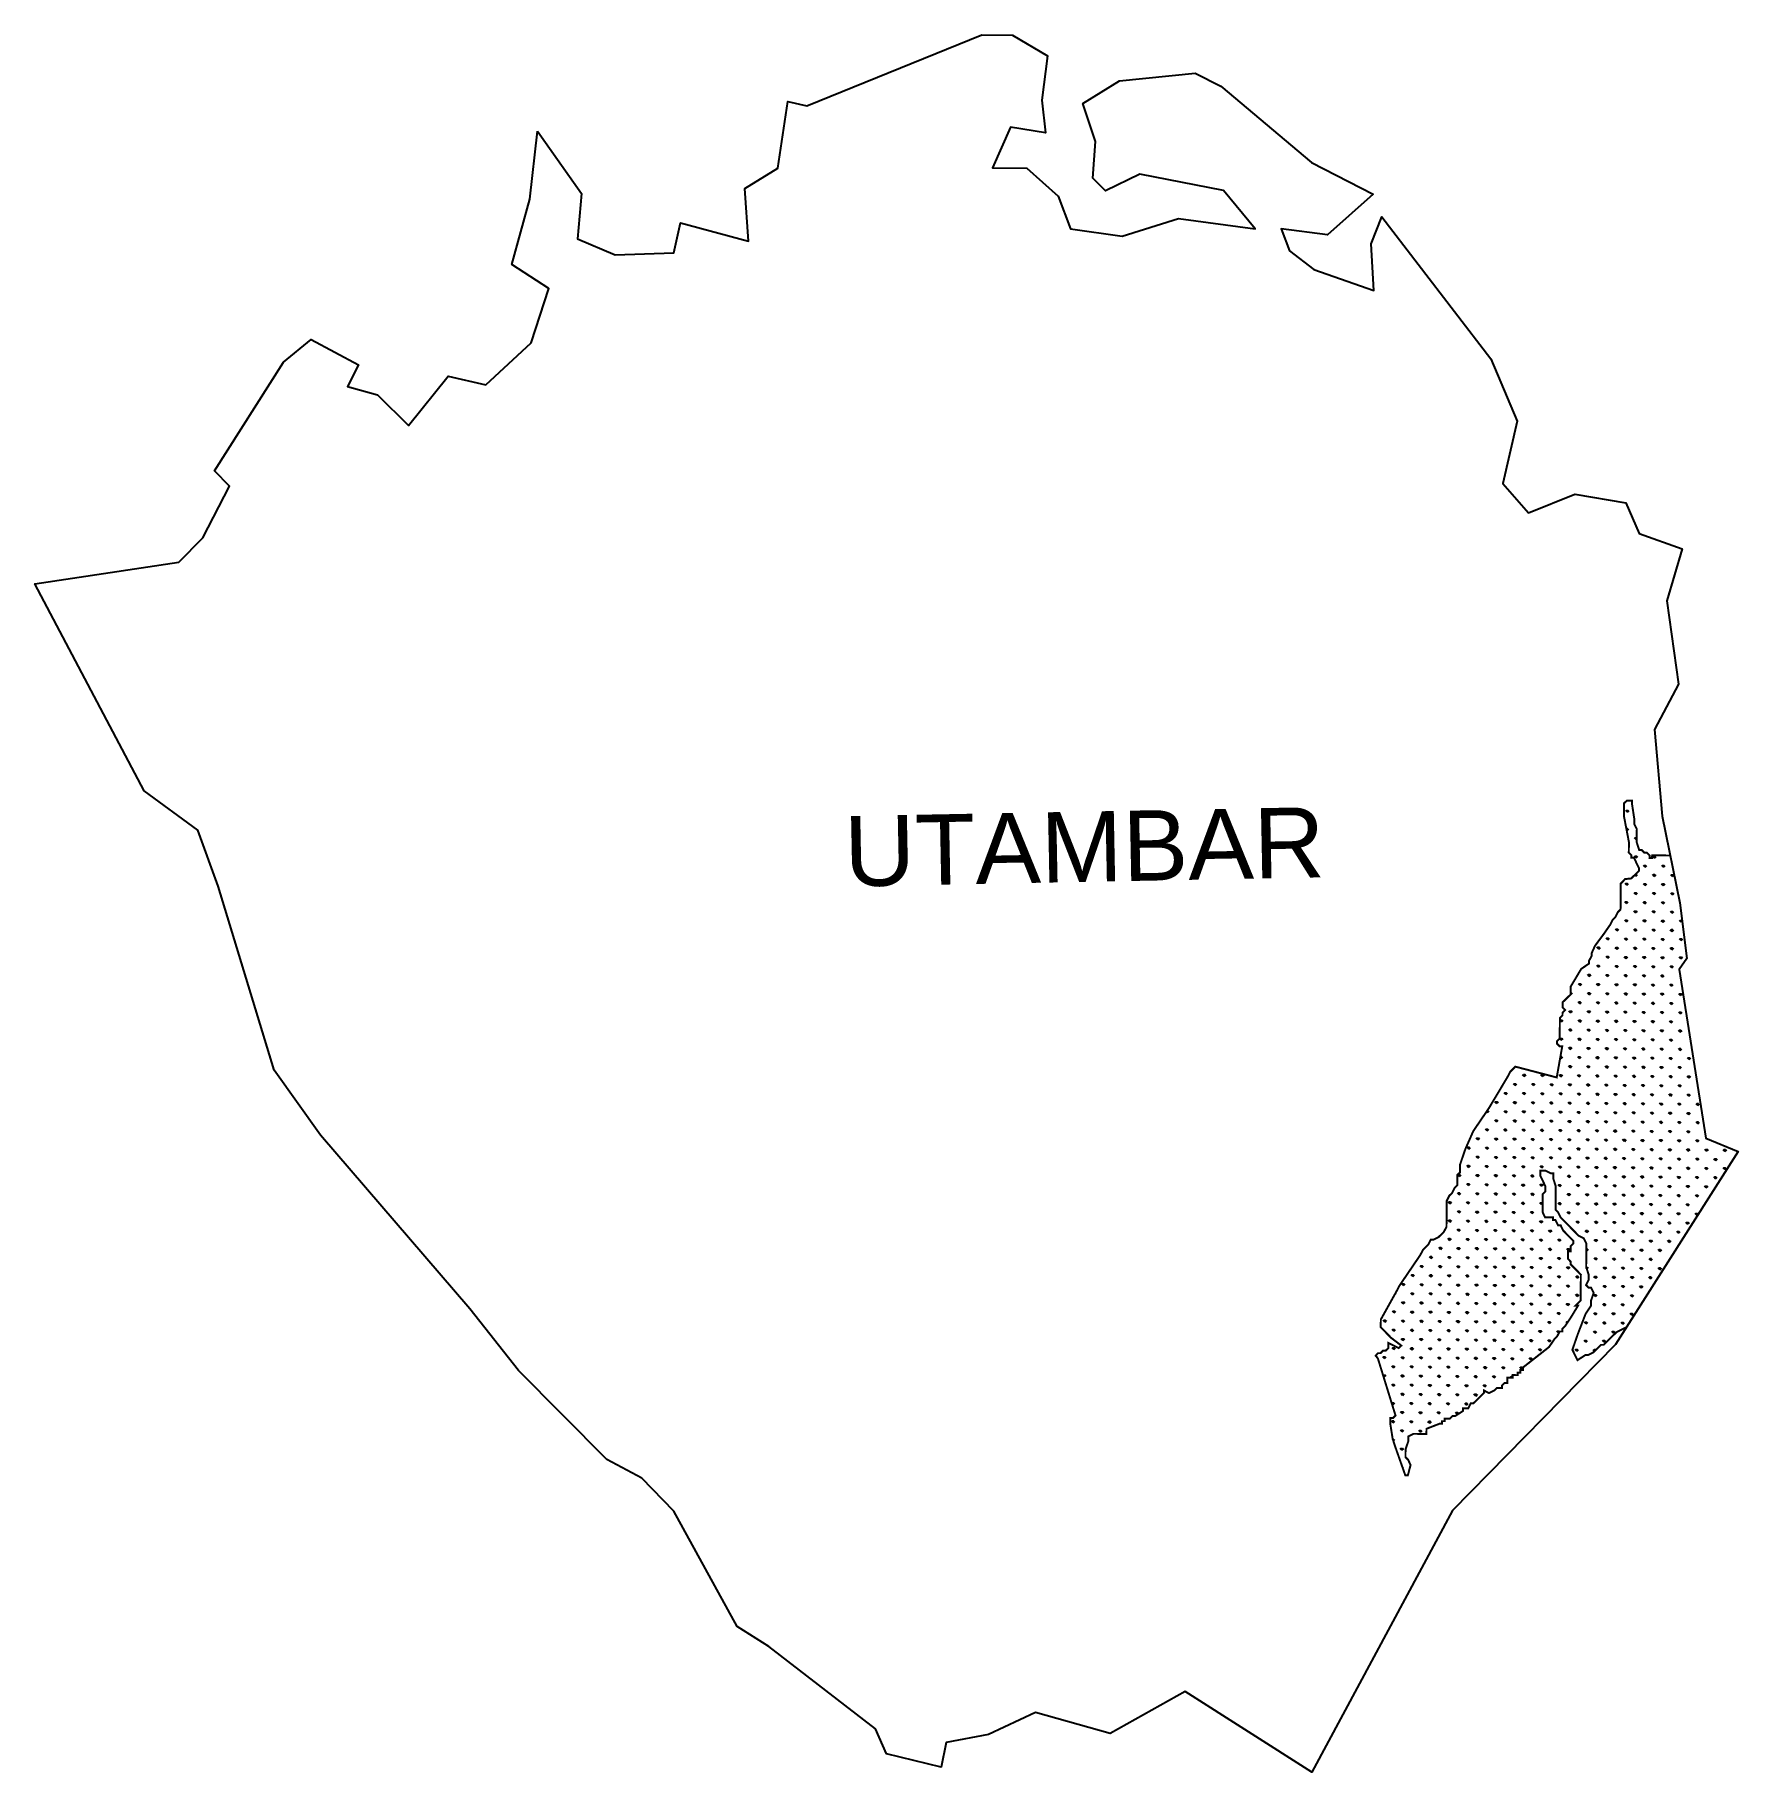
# Model space of a CAD drawing. Header units: metres. Extents: x 293549 to 296182, y 1979068 to 1981755.
import ezdxf

# ---------------------------------------------------------------- set-up
doc = ezdxf.new("R2010")
doc.units = ezdxf.units.M
doc.header["$MEASUREMENT"] = 0
doc.layers.add('MANGROOVES', color=112, linetype='Continuous')
doc.layers.add('VILLAGE NAME', color=250, linetype='Continuous')
doc.styles.get("Standard").update_dxf_attribs({"font": 'simplex.shx'})

msp = doc.modelspace()

# ---------------------------------------------------------------- texts
at = {"layer": 'VILLAGE NAME', "insert": (294799.1, 1980546.4), "char_height": 108.748, "attachment_point": 1, "rotation": 1.1028}
msp.add_mtext_dynamic_manual_height_columns('{\\fArial|b0|i0|c0|p34;UTAMBAR}', width=1571.314, gutter_width=543.7, heights=[0], dxfattribs=at)

# ---------------------------------------------------------------- linework, layer by layer
at = {"color": 3, "flags": 128}
for points in [[(294394, 1981509.4), (294387.7, 1981439.2), (294445.9, 1981414.4), (294537, 1981417.5), (294547.2, 1981463.9), (294652.2, 1981435.6), (294646.8, 1981517.2), (294697.8, 1981548.6), (294712.8, 1981651.4), (294742.4, 1981644.8), (295012.9, 1981754.9), (295060.1, 1981754.3), (295114.2, 1981722.4), (295105.5, 1981653.9), (295111.1, 1981603), (295057.3, 1981612), (295029.3, 1981549.3), (295082.5, 1981548.3), (295130.7, 1981505.5), (295149.9, 1981454.8), (295229.7, 1981443.6), (295317, 1981470.8), (295435.5, 1981454.6), (295386.5, 1981514.1), (295257, 1981539.4), (295204.3, 1981513.5), (295184.5, 1981533.3), (295188.5, 1981589.7), (295169.1, 1981648.8), (295225.6, 1981683.6), (295342.7, 1981695.4), (295382.5, 1981675.6), (295522.6, 1981557.1), (295617.9, 1981508.3), (295547.3, 1981445.3), (295475.5, 1981454.9), (295488.3, 1981420.9), (295526, 1981392), (295618.9, 1981359.6), (295615, 1981431.7), (295631, 1981473.1), (295799.8, 1981253.5), (295840.7, 1981157.3), (295818.4, 1981060.9), (295858, 1981015.3), (295929.6, 1981044.3), (296008.6, 1981030.8), (296028.8, 1980983.8), (296095.7, 1980959.9), (296071.6, 1980879.6), (296089.9, 1980750.8), (296052.9, 1980680.3), (296064.6, 1980546.4), (296091.9, 1980412.4), (296102.6, 1980326.2), (296090.7, 1980309.1), (296132.2, 1980048.6), (296182.2, 1980028), (295992.4, 1979729.2), (295740.5, 1979472.9), (295523.3, 1979067.9), (295327, 1979192.8), (295211.4, 1979127.7), (295095.7, 1979160.5), (295023, 1979126.3), (294957.8, 1979113.7), (294950.1, 1979075.9), (294865.8, 1979096.2), (294848.7, 1979134.9), (294683.7, 1979262.3), (294634.8, 1979293.2), (294536.9, 1979471.5), (294487.3, 1979522.9), (294433.2, 1979551.4), (294296.5, 1979689.4), (294221.3, 1979784.5), (293990.8, 1980053.3), (293918.9, 1980153.8), (293832.3, 1980438.4), (293801.1, 1980524.7), (293718.3, 1980585.4), (293549, 1980905.6), (293771.6, 1980939.1), (293808.9, 1980976.9), (293850.2, 1981056.8), (293826.6, 1981080.5), (293933.3, 1981248.4), (293976.4, 1981283.7), (294049.5, 1981244.3), (294032.4, 1981211.1), (294079, 1981198.1), (294126.9, 1981150.5), (294188.1, 1981226.8), (294246, 1981213.5), (294316.1, 1981278.3), (294343.5, 1981362.3), (294286.5, 1981399.5), (294314.1, 1981500.5), (294326, 1981605.6)], [(294326, 1981605.6), (294394, 1981509.4)]]:
    msp.add_lwpolyline(points, dxfattribs=at)
at = {"layer": 'MANGROOVES', "linetype": 'Continuous', "lineweight": -2}
for p, q in [((296010.8, 1980552.7), (296008.2, 1980555.4)), ((296010.8, 1980552.7), (296010.9, 1980556.5)), ((296010.8, 1980552.7), (296013.5, 1980555.4)), ((296010.6, 1980524.5), (296009.5, 1980525.5)), ((296010.6, 1980524.5), (296010.6, 1980528.2)), ((296010.6, 1980524.5), (296013.3, 1980527.1)), ((296024.6, 1980510.2), (296022, 1980512.9)), ((296024.6, 1980510.2), (296024.6, 1980513.9)), ((296024.6, 1980510.2), (296025.3, 1980510.8)), ((296024.3, 1980481.9), (296021.7, 1980484.6)), ((296024.3, 1980481.9), (296024.4, 1980485.6)), ((296024.3, 1980481.9), (296027, 1980484.5)), ((296052.6, 1980481.6), (296050, 1980484.3)), ((296052.6, 1980481.6), (296052.6, 1980485.4)), ((296052.6, 1980481.6), (296055.3, 1980484.3)), ((296024.1, 1980453.6), (296024.1, 1980457.4)), ((296024.1, 1980453.6), (296026.7, 1980456.2)), ((296038.3, 1980467.6), (296035.7, 1980470.3)), ((296038.3, 1980467.6), (296038.4, 1980471.4)), ((296038.3, 1980467.6), (296041, 1980470.3)), ((296052.4, 1980453.4), (296049.7, 1980456)), ((296052.4, 1980453.4), (296052.4, 1980457.1)), ((296052.4, 1980453.4), (296055, 1980456)), ((296066.6, 1980467.4), (296064, 1980470)), ((296066.6, 1980467.4), (296066.7, 1980471.1)), ((296066.6, 1980467.4), (296069.3, 1980470)), ((296080.6, 1980453.1), (296078, 1980455.8)), ((296080.6, 1980453.1), (296080.7, 1980456.8)), ((296080.6, 1980453.1), (296083.3, 1980455.7)), ((296009.8, 1980439.6), (296007.2, 1980442.3)), ((296009.8, 1980439.6), (296009.8, 1980443.4)), ((296009.8, 1980439.6), (296012.5, 1980442.2)), ((296024.1, 1980453.6), (296022.2, 1980455.5)), ((296023.8, 1980425.3), (296023.8, 1980429.1)), ((296038.1, 1980439.3), (296035.5, 1980442)), ((296038.1, 1980439.3), (296038.1, 1980443.1)), ((296038.1, 1980439.3), (296040.8, 1980442)), ((296052.1, 1980425.1), (296052.1, 1980428.8)), ((296066.4, 1980439.1), (296063.7, 1980441.8)), ((296066.4, 1980439.1), (296066.4, 1980442.8)), ((296066.4, 1980439.1), (296069, 1980441.7)), ((296009.5, 1980411.3), (296006.9, 1980414)), ((296009.5, 1980411.3), (296009.6, 1980415.1)), ((296009.5, 1980411.3), (296012.2, 1980413.9)), ((296023.8, 1980425.3), (296021.2, 1980428)), ((296023.8, 1980425.3), (296026.5, 1980428)), ((296037.8, 1980411.1), (296035.2, 1980413.7)), ((296037.8, 1980411.1), (296037.9, 1980414.8)), ((296037.8, 1980411.1), (296040.5, 1980413.7)), ((296052.1, 1980425.1), (296049.5, 1980427.7)), ((296052.1, 1980425.1), (296054.8, 1980427.7)), ((296066.1, 1980410.8), (296063.5, 1980413.5)), ((296066.1, 1980410.8), (296066.1, 1980414.6)), ((296066.1, 1980410.8), (296068.8, 1980413.4)), ((296080.4, 1980424.8), (296077.8, 1980427.5)), ((296080.4, 1980424.8), (296080.4, 1980428.6)), ((296080.4, 1980424.8), (296083.1, 1980427.4)), ((296009.3, 1980383), (296006.7, 1980385.7)), ((296009.3, 1980383), (296009.3, 1980386.8)), ((296009.3, 1980383), (296012, 1980385.7)), ((296023.6, 1980397), (296020.9, 1980399.7)), ((296023.6, 1980397), (296023.6, 1980400.8)), ((296023.6, 1980397), (296026.2, 1980399.7)), ((296037.6, 1980382.8), (296034.9, 1980385.5)), ((296037.6, 1980382.8), (296037.6, 1980386.5)), ((296037.6, 1980382.8), (296040.2, 1980385.4)), ((296051.8, 1980396.8), (296049.2, 1980399.5)), ((296051.8, 1980396.8), (296051.9, 1980400.5)), ((296051.8, 1980396.8), (296054.5, 1980399.4)), ((296065.9, 1980382.5), (296063.2, 1980385.2)), ((296065.9, 1980382.5), (296065.9, 1980386.3)), ((296065.9, 1980382.5), (296068.5, 1980385.1)), ((296080.1, 1980396.5), (296077.5, 1980399.2)), ((296080.1, 1980396.5), (296080.2, 1980400.3)), ((296080.1, 1980396.5), (296082.8, 1980399.2)), ((296094.1, 1980382.3), (296091.5, 1980384.9)), ((296094.1, 1980382.3), (296094.2, 1980386)), ((295980.7, 1980355), (295978.1, 1980357.7)), ((295980.7, 1980355), (295980.8, 1980358.8)), ((295980.7, 1980355), (295983.4, 1980357.6)), ((295995, 1980369), (295992.4, 1980371.7)), ((295995, 1980369), (295995, 1980372.8)), ((295995, 1980369), (295997.7, 1980371.6)), ((296009, 1980354.8), (296006.4, 1980357.4)), ((296009, 1980354.8), (296009.1, 1980358.5)), ((296009, 1980354.8), (296011.7, 1980357.4)), ((296023.3, 1980368.8), (296020.7, 1980371.4)), ((296023.3, 1980368.8), (296023.3, 1980372.5)), ((296023.3, 1980368.8), (296026, 1980371.4)), ((296037.3, 1980354.5), (296034.7, 1980357.2)), ((296037.3, 1980354.5), (296037.3, 1980358.2)), ((296037.3, 1980354.5), (296040, 1980357.1)), ((296051.6, 1980368.5), (296049, 1980371.2)), ((296051.6, 1980368.5), (296051.6, 1980372.3)), ((296051.6, 1980368.5), (296054.3, 1980371.1)), ((296065.6, 1980354.2), (296063, 1980356.9)), ((296065.6, 1980354.2), (296065.6, 1980358)), ((296065.6, 1980354.2), (296068.3, 1980356.9)), ((296079.9, 1980368.2), (296077.2, 1980370.9)), ((296079.9, 1980368.2), (296079.9, 1980372)), ((296079.9, 1980368.2), (296082.5, 1980370.9)), ((296093.9, 1980354), (296091.2, 1980356.7)), ((296093.9, 1980354), (296093.9, 1980357.7)), ((296093.9, 1980354), (296096.6, 1980356.6)), ((295966.5, 1980341), (295963.8, 1980343.7)), ((295966.5, 1980341), (295966.5, 1980344.7)), ((295966.5, 1980341), (295969.1, 1980343.6)), ((295980.5, 1980326.7), (295977.9, 1980329.4)), ((295980.5, 1980326.7), (295980.5, 1980330.5)), ((295980.5, 1980326.7), (295983.2, 1980329.4)), ((295994.8, 1980340.7), (295992.1, 1980343.4)), ((295994.8, 1980340.7), (295994.8, 1980344.5)), ((295994.8, 1980340.7), (295997.4, 1980343.4)), ((296008.8, 1980326.5), (296006.1, 1980329.1)), ((296008.8, 1980326.5), (296008.8, 1980330.2)), ((296008.8, 1980326.5), (296011.4, 1980329.1)), ((296023, 1980340.5), (296020.4, 1980343.2)), ((296023, 1980340.5), (296023.1, 1980344.2)), ((296023, 1980340.5), (296025.7, 1980343.1)), ((296037, 1980326.2), (296034.4, 1980328.9)), ((296037, 1980326.2), (296037.1, 1980330)), ((296037, 1980326.2), (296039.7, 1980328.8)), ((296051.3, 1980340.2), (296048.7, 1980342.9)), ((296051.3, 1980340.2), (296051.4, 1980344)), ((296051.3, 1980340.2), (296054, 1980342.8)), ((296065.3, 1980326), (296062.7, 1980328.6)), ((296065.3, 1980326), (296065.4, 1980329.7)), ((296065.3, 1980326), (296068, 1980328.6)), ((296079.6, 1980340), (296077, 1980342.6)), ((296079.6, 1980340), (296079.6, 1980343.7)), ((296079.6, 1980340), (296082.3, 1980342.6)), ((296093.6, 1980325.7), (296091, 1980328.4)), ((296093.6, 1980325.7), (296093.6, 1980329.4)), ((296093.6, 1980325.7), (296096.3, 1980328.3)), ((295951.9, 1980298.7), (295949.3, 1980301.4)), ((295951.9, 1980298.7), (295952, 1980302.5)), ((295951.9, 1980298.7), (295954.6, 1980301.3)), ((295966.2, 1980312.7), (295963.6, 1980315.4)), ((295966.2, 1980312.7), (295966.2, 1980316.5)), ((295966.2, 1980312.7), (295968.9, 1980315.3)), ((295980.2, 1980298.4), (295977.6, 1980301.1)), ((295980.2, 1980298.4), (295980.3, 1980302.2)), ((295980.2, 1980298.4), (295982.9, 1980301.1)), ((295994.5, 1980312.5), (295991.9, 1980315.1)), ((295994.5, 1980312.5), (295994.5, 1980316.2)), ((295994.5, 1980312.5), (295997.2, 1980315.1)), ((296008.5, 1980298.2), (296005.9, 1980300.9)), ((296008.5, 1980298.2), (296008.5, 1980301.9)), ((296008.5, 1980298.2), (296011.2, 1980300.8)), ((296022.8, 1980312.2), (296020.2, 1980314.9)), ((296022.8, 1980312.2), (296022.8, 1980315.9)), ((296022.8, 1980312.2), (296025.5, 1980314.8)), ((296036.8, 1980297.9), (296034.2, 1980300.6)), ((296036.8, 1980297.9), (296036.8, 1980301.7)), ((296036.8, 1980297.9), (296039.5, 1980300.6)), ((296051.1, 1980311.9), (296048.4, 1980314.6)), ((296051.1, 1980311.9), (296051.1, 1980315.7)), ((296051.1, 1980311.9), (296053.7, 1980314.6)), ((296065.1, 1980297.7), (296062.4, 1980300.3)), ((296065.1, 1980297.7), (296065.1, 1980301.4)), ((296065.1, 1980297.7), (296067.7, 1980300.3)), ((296079.3, 1980311.7), (296076.7, 1980314.4)), ((296079.3, 1980311.7), (296079.4, 1980315.4)), ((296079.3, 1980311.7), (296082, 1980314.3)), ((295923.4, 1980270.7), (295922.9, 1980271.2)), ((295923.4, 1980270.7), (295923.4, 1980274.4)), ((295923.4, 1980270.7), (295926.1, 1980273.3)), ((295937.7, 1980284.7), (295935, 1980287.4)), ((295937.7, 1980284.7), (295937.7, 1980288.4)), ((295937.7, 1980284.7), (295940.3, 1980287.3)), ((295951.7, 1980270.4), (295949.1, 1980273.1)), ((295951.7, 1980270.4), (295951.7, 1980274.2)), ((295951.7, 1980270.4), (295954.4, 1980273)), ((295966, 1980284.4), (295963.3, 1980287.1)), ((295966, 1980284.4), (295966, 1980288.2)), ((295966, 1980284.4), (295968.6, 1980287.1)), ((295980, 1980270.2), (295977.3, 1980272.8)), ((295980, 1980270.2), (295980, 1980273.9)), ((295980, 1980270.2), (295982.6, 1980272.8)), ((295994.2, 1980284.2), (295991.6, 1980286.8)), ((295994.2, 1980284.2), (295994.3, 1980287.9)), ((295994.2, 1980284.2), (295996.9, 1980286.8)), ((296008.2, 1980269.9), (296005.6, 1980272.6)), ((296008.2, 1980269.9), (296008.3, 1980273.7)), ((296008.2, 1980269.9), (296010.9, 1980272.5)), ((296022.5, 1980283.9), (296019.9, 1980286.6)), ((296022.5, 1980283.9), (296022.6, 1980287.7)), ((296022.5, 1980283.9), (296025.2, 1980286.5)), ((296036.5, 1980269.6), (296033.9, 1980272.3)), ((296036.5, 1980269.6), (296036.6, 1980273.4)), ((296036.5, 1980269.6), (296039.2, 1980272.3)), ((296050.8, 1980283.7), (296048.2, 1980286.3)), ((296050.8, 1980283.7), (296050.8, 1980287.4)), ((296050.8, 1980283.7), (296053.5, 1980286.3)), ((296064.8, 1980269.4), (296062.2, 1980272.1)), ((296064.8, 1980269.4), (296064.8, 1980273.1)), ((296064.8, 1980269.4), (296067.5, 1980272)), ((296079.1, 1980283.4), (296076.5, 1980286.1)), ((296079.1, 1980283.4), (296079.1, 1980287.1)), ((296079.1, 1980283.4), (296081.8, 1980286)), ((296093.1, 1980269.1), (296090.5, 1980271.8)), ((296093.1, 1980269.1), (296093.1, 1980272.9)), ((296093.1, 1980269.1), (296095.8, 1980271.8)), ((295910.7, 1980258.2), (295911.8, 1980259.3)), ((295923.1, 1980242.4), (295920.5, 1980245.1)), ((295923.1, 1980242.4), (295923.2, 1980246.1)), ((295923.1, 1980242.4), (295925.8, 1980245)), ((295937.4, 1980256.4), (295934.8, 1980259.1)), ((295937.4, 1980256.4), (295937.4, 1980260.2)), ((295937.4, 1980256.4), (295940.1, 1980259)), ((295951.4, 1980242.1), (295948.8, 1980244.8)), ((295951.4, 1980242.1), (295951.5, 1980245.9)), ((295951.4, 1980242.1), (295954.1, 1980244.8)), ((295965.7, 1980256.1), (295963.1, 1980258.8)), ((295965.7, 1980256.2), (295965.7, 1980259.9)), ((295965.7, 1980256.1), (295968.4, 1980258.8)), ((295979.7, 1980241.9), (295977.1, 1980244.6)), ((295979.7, 1980241.9), (295979.7, 1980245.6)), ((295979.7, 1980241.9), (295982.4, 1980244.5)), ((295994, 1980255.9), (295991.4, 1980258.6)), ((295994, 1980255.9), (295994, 1980259.6)), ((295994, 1980255.9), (295996.7, 1980258.5)), ((296008, 1980241.6), (296005.4, 1980244.3)), ((296008, 1980241.6), (296008, 1980245.4)), ((296008, 1980241.6), (296010.7, 1980244.2)), ((296022.3, 1980255.6), (296019.6, 1980258.3)), ((296022.3, 1980255.6), (296022.3, 1980259.4)), ((296022.3, 1980255.6), (296024.9, 1980258.3)), ((296036.3, 1980241.4), (296033.6, 1980244)), ((296036.3, 1980241.4), (296036.3, 1980245.1)), ((296036.3, 1980241.4), (296038.9, 1980244)), ((296050.5, 1980255.4), (296047.9, 1980258)), ((296050.5, 1980255.4), (296050.6, 1980259.1)), ((296050.5, 1980255.4), (296053.2, 1980258)), ((296064.6, 1980241.1), (296061.9, 1980243.8)), ((296064.6, 1980241.1), (296064.6, 1980244.9)), ((296064.6, 1980241.1), (296067.2, 1980243.7)), ((296078.8, 1980255.1), (296076.2, 1980257.8)), ((296078.8, 1980255.1), (296078.9, 1980258.9)), ((296078.8, 1980255.1), (296081.5, 1980257.7)), ((296092.8, 1980240.8), (296090.2, 1980243.5)), ((296092.8, 1980240.8), (296092.9, 1980244.6)), ((296092.8, 1980240.8), (296095.5, 1980243.5)), ((295908.9, 1980228.4), (295906.5, 1980230.8)), ((295908.9, 1980228.4), (295908.9, 1980232.1)), ((295908.9, 1980228.4), (295911.5, 1980231)), ((295922.9, 1980214.1), (295920.3, 1980216.8)), ((295922.9, 1980214.1), (295922.9, 1980217.9)), ((295922.9, 1980214.1), (295925.6, 1980216.7)), ((295937.2, 1980228.1), (295934.5, 1980230.8)), ((295937.2, 1980228.1), (295937.2, 1980231.9)), ((295937.2, 1980228.1), (295939.8, 1980230.8)), ((295951.2, 1980213.9), (295948.5, 1980216.5)), ((295951.2, 1980213.9), (295951.2, 1980217.6)), ((295951.2, 1980213.9), (295953.8, 1980216.5)), ((295965.4, 1980227.9), (295962.8, 1980230.5)), ((295965.4, 1980227.9), (295965.5, 1980231.6)), ((295965.4, 1980227.9), (295968.1, 1980230.5)), ((295979.4, 1980213.6), (295976.8, 1980216.3)), ((295979.4, 1980213.6), (295979.5, 1980217.3)), ((295979.4, 1980213.6), (295982.1, 1980216.2)), ((295993.7, 1980227.6), (295991.1, 1980230.3)), ((295993.7, 1980227.6), (295993.8, 1980231.4)), ((295993.7, 1980227.6), (295996.4, 1980230.2)), ((296007.7, 1980213.3), (296005.1, 1980216)), ((296007.7, 1980213.3), (296007.8, 1980217.1)), ((296007.7, 1980213.3), (296010.4, 1980216)), ((296022, 1980227.3), (296019.4, 1980230)), ((296022, 1980227.3), (296022, 1980231.1)), ((296022, 1980227.3), (296024.7, 1980230)), ((296036, 1980213.1), (296033.4, 1980215.8)), ((296036, 1980213.1), (296036, 1980216.8)), ((296036, 1980213.1), (296038.7, 1980215.7)), ((296050.3, 1980227.1), (296047.7, 1980229.8)), ((296050.3, 1980227.1), (296050.3, 1980230.8)), ((296050.3, 1980227.1), (296053, 1980229.7)), ((296064.3, 1980212.8), (296061.7, 1980215.5)), ((296064.3, 1980212.8), (296064.3, 1980216.6)), ((296064.3, 1980212.8), (296067, 1980215.4)), ((296078.6, 1980226.8), (296075.9, 1980229.5)), ((296078.6, 1980226.8), (296078.6, 1980230.6)), ((296078.6, 1980226.8), (296081.2, 1980229.5)), ((296092.6, 1980212.6), (296090, 1980215.2)), ((296092.6, 1980212.6), (296092.6, 1980216.3)), ((296092.6, 1980212.6), (296095.3, 1980215.2)), ((295908.6, 1980200.1), (295906.2, 1980202.6)), ((295908.6, 1980200.1), (295908.6, 1980203.9)), ((295908.6, 1980200.1), (295911.3, 1980202.7)), ((295922.6, 1980185.8), (295920, 1980188.5)), ((295922.6, 1980185.8), (295922.7, 1980189.6)), ((295922.6, 1980185.8), (295925.3, 1980188.5)), ((295936.9, 1980199.8), (295934.3, 1980202.5)), ((295936.9, 1980199.8), (295936.9, 1980203.6)), ((295936.9, 1980199.8), (295939.6, 1980202.5)), ((295950.9, 1980185.6), (295948.3, 1980188.2)), ((295950.9, 1980185.6), (295950.9, 1980189.3)), ((295950.9, 1980185.6), (295953.6, 1980188.2)), ((295965.2, 1980199.6), (295962.5, 1980202.3)), ((295965.2, 1980199.6), (295965.2, 1980203.3)), ((295965.2, 1980199.6), (295967.9, 1980202.2)), ((295979.2, 1980185.3), (295976.6, 1980188)), ((295979.2, 1980185.3), (295979.2, 1980189.1)), ((295979.2, 1980185.3), (295981.9, 1980187.9)), ((295993.5, 1980199.3), (295990.8, 1980202)), ((295993.5, 1980199.3), (295993.5, 1980203.1)), ((295993.5, 1980199.3), (295996.1, 1980202)), ((296007.5, 1980185.1), (296004.8, 1980187.7)), ((296007.5, 1980185.1), (296007.5, 1980188.8)), ((296007.5, 1980185.1), (296010.1, 1980187.7)), ((296021.7, 1980199.1), (296019.1, 1980201.7)), ((296021.7, 1980199.1), (296021.8, 1980202.8)), ((296021.7, 1980199.1), (296024.4, 1980201.7)), ((296035.8, 1980184.8), (296033.1, 1980187.5)), ((296035.8, 1980184.8), (296035.8, 1980188.5)), ((296035.8, 1980184.8), (296038.4, 1980187.4)), ((296050, 1980198.8), (296047.4, 1980201.5)), ((296050, 1980198.8), (296050.1, 1980202.6)), ((296050, 1980198.8), (296052.7, 1980201.4)), ((296064, 1980184.5), (296061.4, 1980187.2)), ((296064, 1980184.5), (296064.1, 1980188.3)), ((296064, 1980184.5), (296066.7, 1980187.2)), ((296078.3, 1980198.5), (296075.7, 1980201.2)), ((296078.3, 1980198.5), (296078.3, 1980202.3)), ((296078.3, 1980198.5), (296081, 1980201.2)), ((296092.3, 1980184.3), (296089.7, 1980187)), ((296092.3, 1980184.3), (296092.4, 1980188)), ((296092.3, 1980184.3), (296095, 1980186.9)), ((295908.4, 1980171.8), (295907, 1980173.1)), ((295908.4, 1980171.8), (295908.4, 1980175.6)), ((295908.4, 1980171.8), (295911, 1980174.4)), ((295922.4, 1980157.5), (295919.7, 1980160.2)), ((295922.4, 1980157.5), (295922.4, 1980161.3)), ((295922.4, 1980157.5), (295925, 1980160.2)), ((295936.6, 1980171.6), (295934, 1980174.2)), ((295936.6, 1980171.6), (295936.7, 1980175.3)), ((295936.6, 1980171.6), (295939.3, 1980174.2)), ((295950.6, 1980157.3), (295948, 1980160)), ((295950.6, 1980157.3), (295950.7, 1980161)), ((295964.9, 1980171.3), (295962.3, 1980174)), ((295964.9, 1980171.3), (295965, 1980175.1)), ((295964.9, 1980171.3), (295967.6, 1980173.9)), ((295978.9, 1980157), (295979, 1980160.8)), ((295993.2, 1980171), (295990.6, 1980173.7)), ((295993.2, 1980171), (295993.2, 1980174.8)), ((295993.2, 1980171), (295995.9, 1980173.7)), ((296007.2, 1980156.8), (296007.2, 1980160.5)), ((296021.5, 1980170.8), (296018.9, 1980173.5)), ((296021.5, 1980170.8), (296021.5, 1980174.5)), ((296021.5, 1980170.8), (296024.2, 1980173.4)), ((296035.5, 1980156.5), (296035.5, 1980160.3)), ((296049.8, 1980170.5), (296047.1, 1980173.2)), ((296049.8, 1980170.5), (296049.8, 1980174.3)), ((296049.8, 1980170.5), (296052.4, 1980173.2)), ((296063.8, 1980156.3), (296063.8, 1980160)), ((296078, 1980170.3), (296075.4, 1980172.9)), ((296078, 1980170.3), (296078.1, 1980174)), ((296078, 1980170.3), (296080.7, 1980172.9)), ((296106.3, 1980170), (296103.7, 1980172.7)), ((296106.3, 1980170), (296106.4, 1980173.8)), ((296106.3, 1980170), (296109, 1980172.6)), ((295837.5, 1980158.3), (295837.2, 1980158.6)), ((295837.3, 1980130), (295837.3, 1980133.8)), ((295837.5, 1980158.3), (295837.5, 1980158.9)), ((295837.5, 1980158.3), (295838.1, 1980158.9)), ((295851.5, 1980144.1), (295848.9, 1980146.7)), ((295851.5, 1980144.1), (295851.6, 1980147.8)), ((295851.5, 1980144.1), (295854.2, 1980146.7)), ((295865.5, 1980129.8), (295865.6, 1980133.5)), ((295879.8, 1980143.8), (295877.2, 1980146.5)), ((295879.8, 1980143.8), (295879.8, 1980147.5)), ((295879.8, 1980143.8), (295882.5, 1980146.4)), ((295893.8, 1980129.5), (295893.9, 1980133.3)), ((295908.1, 1980143.5), (295905.5, 1980146.2)), ((295908.1, 1980143.5), (295908.1, 1980147.3)), ((295908.1, 1980143.5), (295910.8, 1980146.2)), ((295936.4, 1980143.3), (295933.7, 1980146)), ((295936.4, 1980143.3), (295936.4, 1980147)), ((295936.4, 1980143.3), (295939.1, 1980145.9)), ((295950.6, 1980157.3), (295953.3, 1980159.9)), ((295964.7, 1980143), (295962, 1980145.7)), ((295964.7, 1980143), (295964.7, 1980146.8)), ((295964.7, 1980143), (295967.3, 1980145.6)), ((295978.9, 1980157), (295976.3, 1980159.7)), ((295978.9, 1980157), (295981.6, 1980159.7)), ((295992.9, 1980142.8), (295990.3, 1980145.4)), ((295992.9, 1980142.8), (295993, 1980146.5)), ((295992.9, 1980142.8), (295995.6, 1980145.4)), ((296007.2, 1980156.8), (296004.6, 1980159.4)), ((296007.2, 1980156.8), (296009.9, 1980159.4)), ((296021.2, 1980142.5), (296018.6, 1980145.2)), ((296021.2, 1980142.5), (296021.3, 1980146.2)), ((296021.2, 1980142.5), (296023.9, 1980145.1)), ((296035.5, 1980156.5), (296032.9, 1980159.2)), ((296035.5, 1980156.5), (296038.2, 1980159.1)), ((296049.5, 1980142.2), (296046.9, 1980144.9)), ((296049.5, 1980142.2), (296049.5, 1980146)), ((296049.5, 1980142.2), (296052.2, 1980144.9)), ((296063.8, 1980156.3), (296061.2, 1980158.9)), ((296063.8, 1980156.3), (296066.5, 1980158.9)), ((296077.8, 1980142), (296075.2, 1980144.7)), ((296077.8, 1980142), (296077.8, 1980145.7)), ((296077.8, 1980142), (296080.5, 1980144.6)), ((296092.1, 1980156), (296089.4, 1980158.7)), ((296092.1, 1980156), (296092.1, 1980159.7)), ((296092.1, 1980156), (296094.7, 1980158.6)), ((296106.1, 1980141.7), (296103.4, 1980144.4)), ((296106.1, 1980141.7), (296106.1, 1980145.5)), ((296106.1, 1980141.7), (296108.7, 1980144.3)), ((295823, 1980116), (295820.4, 1980118.7)), ((295823, 1980116), (295823, 1980119.8)), ((295823, 1980116), (295825.7, 1980118.7)), ((295837.3, 1980130), (295834.6, 1980132.7)), ((295837.3, 1980130), (295839.9, 1980132.7)), ((295851.3, 1980115.8), (295848.6, 1980118.4)), ((295851.3, 1980115.8), (295851.3, 1980119.5)), ((295851.3, 1980115.8), (295853.9, 1980118.4)), ((295865.5, 1980129.8), (295862.9, 1980132.5)), ((295865.5, 1980129.8), (295868.2, 1980132.4)), ((295879.6, 1980115.5), (295876.9, 1980118.2)), ((295879.6, 1980115.5), (295879.6, 1980119.3)), ((295879.6, 1980115.5), (295882.2, 1980118.1)), ((295893.8, 1980129.5), (295891.2, 1980132.2)), ((295893.8, 1980129.5), (295896.5, 1980132.2)), ((295907.8, 1980115.3), (295905.2, 1980117.9)), ((295907.8, 1980115.3), (295907.9, 1980119)), ((295907.8, 1980115.3), (295910.5, 1980117.9)), ((295922.1, 1980129.3), (295919.5, 1980131.9)), ((295922.1, 1980129.3), (295922.1, 1980133)), ((295922.1, 1980129.3), (295924.8, 1980131.9)), ((295936.1, 1980115), (295933.5, 1980117.7)), ((295936.1, 1980115), (295936.2, 1980118.7)), ((295936.1, 1980115), (295938.8, 1980117.6)), ((295950.4, 1980129), (295947.8, 1980131.7)), ((295950.4, 1980129), (295950.4, 1980132.8)), ((295950.4, 1980129), (295953.1, 1980131.6)), ((295964.4, 1980114.7), (295961.8, 1980117.4)), ((295964.4, 1980114.7), (295964.4, 1980118.5)), ((295964.4, 1980114.7), (295967.1, 1980117.4)), ((295978.7, 1980128.7), (295976, 1980131.4)), ((295978.7, 1980128.7), (295978.7, 1980132.5)), ((295978.7, 1980128.7), (295981.3, 1980131.4)), ((295992.7, 1980114.5), (295990.1, 1980117.2)), ((295992.7, 1980114.5), (295992.7, 1980118.2)), ((295992.7, 1980114.5), (295995.4, 1980117.1)), ((296007, 1980128.5), (296004.3, 1980131.2)), ((296007, 1980128.5), (296007, 1980132.2)), ((296007, 1980128.5), (296009.6, 1980131.1)), ((296021, 1980114.2), (296018.3, 1980116.9)), ((296021, 1980114.2), (296021, 1980118)), ((296021, 1980114.2), (296023.6, 1980116.8)), ((296035.2, 1980128.2), (296032.6, 1980130.9)), ((296035.2, 1980128.2), (296035.3, 1980132)), ((296035.2, 1980128.2), (296037.9, 1980130.9)), ((296049.2, 1980114), (296046.6, 1980116.6)), ((296049.2, 1980114), (296049.3, 1980117.7)), ((296049.2, 1980114), (296051.9, 1980116.6)), ((296063.5, 1980128), (296060.9, 1980130.6)), ((296063.5, 1980128), (296063.6, 1980131.7)), ((296063.5, 1980128), (296066.2, 1980130.6)), ((296077.5, 1980113.7), (296074.9, 1980116.4)), ((296077.5, 1980113.7), (296077.6, 1980117.4)), ((296077.5, 1980113.7), (296080.2, 1980116.3)), ((296091.8, 1980127.7), (296089.2, 1980130.4)), ((296091.8, 1980127.7), (296091.8, 1980131.5)), ((296091.8, 1980127.7), (296094.5, 1980130.3)), ((296105.8, 1980113.4), (296103.2, 1980116.1)), ((296105.8, 1980113.4), (296105.8, 1980117.2)), ((296105.8, 1980113.4), (296108.5, 1980116.1)), ((295794.4, 1980088), (295793, 1980089.4)), ((295794.4, 1980088), (295794.5, 1980091.6)), ((295794.4, 1980088), (295797.1, 1980090.6)), ((295808.7, 1980102), (295806.1, 1980104.7)), ((295808.7, 1980102), (295808.7, 1980105.8)), ((295808.7, 1980102), (295811.4, 1980104.6)), ((295822.7, 1980087.7), (295820.1, 1980090.4)), ((295822.7, 1980087.7), (295822.8, 1980091.5)), ((295822.7, 1980087.7), (295825.4, 1980090.4)), ((295837, 1980101.8), (295834.4, 1980104.4)), ((295837, 1980101.8), (295837, 1980105.5)), ((295837, 1980101.8), (295839.7, 1980104.4)), ((295851, 1980087.5), (295848.4, 1980090.2)), ((295851, 1980087.5), (295851, 1980091.2)), ((295851, 1980087.5), (295853.7, 1980090.1)), ((295865.3, 1980101.5), (295862.7, 1980104.2)), ((295865.3, 1980101.5), (295865.3, 1980105.2)), ((295865.3, 1980101.5), (295868, 1980104.1)), ((295879.3, 1980087.2), (295876.7, 1980089.9)), ((295879.3, 1980087.2), (295879.3, 1980091)), ((295879.3, 1980087.2), (295882, 1980089.9)), ((295893.6, 1980101.2), (295890.9, 1980103.9)), ((295893.6, 1980101.2), (295893.6, 1980105)), ((295893.6, 1980101.2), (295896.2, 1980103.9)), ((295907.6, 1980087), (295904.9, 1980089.6)), ((295907.6, 1980087), (295907.6, 1980090.7)), ((295907.6, 1980087), (295910.3, 1980089.6)), ((295921.8, 1980101), (295919.2, 1980103.7)), ((295921.8, 1980101), (295921.9, 1980104.7)), ((295921.8, 1980101), (295924.5, 1980103.6)), ((295935.9, 1980086.7), (295933.2, 1980089.4)), ((295935.9, 1980086.7), (295935.9, 1980090.5)), ((295935.9, 1980086.7), (295938.5, 1980089.3)), ((295950.1, 1980100.7), (295947.5, 1980103.4)), ((295950.1, 1980100.7), (295950.2, 1980104.5)), ((295950.1, 1980100.7), (295952.8, 1980103.3)), ((295964.1, 1980086.5), (295961.5, 1980089.1)), ((295964.1, 1980086.5), (295964.2, 1980090.2)), ((295964.1, 1980086.5), (295966.8, 1980089.1)), ((295978.4, 1980100.5), (295975.8, 1980103.1)), ((295978.4, 1980100.5), (295978.4, 1980104.2)), ((295978.4, 1980100.5), (295981.1, 1980103.1)), ((295992.4, 1980086.2), (295989.8, 1980088.9)), ((295992.4, 1980086.2), (295992.5, 1980089.9)), ((295992.4, 1980086.2), (295995.1, 1980088.8)), ((296006.7, 1980100.2), (296004.1, 1980102.9)), ((296006.7, 1980100.2), (296006.7, 1980104)), ((296006.7, 1980100.2), (296009.4, 1980102.8)), ((296020.7, 1980085.9), (296018.1, 1980088.6)), ((296020.7, 1980085.9), (296020.7, 1980089.7)), ((296020.7, 1980085.9), (296023.4, 1980088.6)), ((296035, 1980099.9), (296032.4, 1980102.6)), ((296035, 1980099.9), (296035, 1980103.7)), ((296035, 1980099.9), (296037.7, 1980102.6)), ((296049, 1980085.7), (296046.4, 1980088.3)), ((296049, 1980085.7), (296049, 1980089.4)), ((296049, 1980085.7), (296051.7, 1980088.3)), ((296063.3, 1980099.7), (296060.6, 1980102.4)), ((296063.3, 1980099.7), (296063.3, 1980103.4)), ((296063.3, 1980099.7), (296065.9, 1980102.3)), ((296077.3, 1980085.4), (296074.6, 1980088.1)), ((296077.3, 1980085.4), (296077.3, 1980089.2)), ((296077.3, 1980085.4), (296079.9, 1980088)), ((296091.5, 1980099.4), (296088.9, 1980102.1)), ((296091.5, 1980099.4), (296091.6, 1980103.2)), ((296091.5, 1980099.4), (296094.2, 1980102.1)), ((296105.6, 1980085.2), (296102.9, 1980087.8)), ((296105.6, 1980085.2), (296105.6, 1980088.9)), ((296105.6, 1980085.2), (296108.2, 1980087.8)), ((296119.8, 1980099.2), (296117.2, 1980101.8)), ((296119.8, 1980099.2), (296119.9, 1980102.9)), ((296119.8, 1980099.2), (296122.5, 1980101.8)), ((295794.2, 1980059.7), (295791.6, 1980062.4)), ((295794.2, 1980059.7), (295794.2, 1980063.5)), ((295794.2, 1980059.7), (295796.9, 1980062.3)), ((295808.5, 1980073.7), (295805.8, 1980076.4)), ((295808.5, 1980073.7), (295808.5, 1980077.5)), ((295808.5, 1980073.7), (295811.1, 1980076.4)), ((295822.5, 1980059.5), (295819.8, 1980062.1)), ((295822.5, 1980059.5), (295822.5, 1980063.2)), ((295822.5, 1980059.5), (295825.1, 1980062.1)), ((295836.7, 1980073.5), (295834.1, 1980076.2)), ((295836.7, 1980073.5), (295836.8, 1980077.2)), ((295836.7, 1980073.5), (295839.4, 1980076.1)), ((295850.7, 1980059.2), (295848.1, 1980061.9)), ((295850.7, 1980059.2), (295850.8, 1980063)), ((295850.7, 1980059.2), (295853.4, 1980061.8)), ((295865, 1980073.2), (295862.4, 1980075.9)), ((295865, 1980073.2), (295865.1, 1980077)), ((295865, 1980073.2), (295867.7, 1980075.8)), ((295879, 1980058.9), (295876.4, 1980061.6)), ((295879, 1980058.9), (295879.1, 1980062.7)), ((295879, 1980058.9), (295881.7, 1980061.6)), ((295893.3, 1980073), (295890.7, 1980075.6)), ((295893.3, 1980073), (295893.3, 1980076.7)), ((295893.3, 1980073), (295896, 1980075.6)), ((295907.3, 1980058.7), (295904.7, 1980061.4)), ((295907.3, 1980058.7), (295907.3, 1980062.4)), ((295907.3, 1980058.7), (295910, 1980061.3)), ((295921.6, 1980072.7), (295919, 1980075.4)), ((295921.6, 1980072.7), (295921.6, 1980076.4)), ((295921.6, 1980072.7), (295924.3, 1980075.3)), ((295935.6, 1980058.4), (295933, 1980061.1)), ((295935.6, 1980058.4), (295935.6, 1980062.2)), ((295935.6, 1980058.4), (295938.3, 1980061.1)), ((295949.9, 1980072.4), (295947.2, 1980075.1)), ((295949.9, 1980072.4), (295949.9, 1980076.2)), ((295949.9, 1980072.4), (295952.5, 1980075.1)), ((295963.9, 1980058.2), (295961.3, 1980060.8)), ((295963.9, 1980058.2), (295963.9, 1980061.9)), ((295963.9, 1980058.2), (295966.6, 1980060.8)), ((295978.2, 1980072.2), (295975.5, 1980074.9)), ((295978.2, 1980072.2), (295978.2, 1980075.9)), ((295978.2, 1980072.2), (295980.8, 1980074.8)), ((295992.2, 1980057.9), (295989.5, 1980060.6)), ((295992.2, 1980057.9), (295992.2, 1980061.7)), ((295992.2, 1980057.9), (295994.8, 1980060.5)), ((296006.4, 1980071.9), (296003.8, 1980074.6)), ((296006.4, 1980071.9), (296006.5, 1980075.7)), ((296006.4, 1980071.9), (296009.1, 1980074.5)), ((296020.4, 1980057.6), (296017.8, 1980060.3)), ((296020.4, 1980057.7), (296020.5, 1980061.4)), ((296020.4, 1980057.6), (296023.1, 1980060.3)), ((296034.7, 1980071.7), (296032.1, 1980074.3)), ((296034.7, 1980071.7), (296034.8, 1980075.4)), ((296034.7, 1980071.7), (296037.4, 1980074.3)), ((296048.7, 1980057.4), (296046.1, 1980060.1)), ((296048.7, 1980057.4), (296048.8, 1980061.1)), ((296048.7, 1980057.4), (296051.4, 1980060)), ((296063, 1980071.4), (296060.4, 1980074.1)), ((296063, 1980071.4), (296063, 1980075.2)), ((296063, 1980071.4), (296065.7, 1980074)), ((296077, 1980057.1), (296074.4, 1980059.8)), ((296077, 1980057.1), (296077, 1980060.9)), ((296077, 1980057.1), (296079.7, 1980059.8)), ((296091.3, 1980071.1), (296088.7, 1980073.8)), ((296091.3, 1980071.1), (296091.3, 1980074.9)), ((296091.3, 1980071.1), (296094, 1980073.8)), ((296105.3, 1980056.9), (296102.7, 1980059.5)), ((296105.3, 1980056.9), (296105.3, 1980060.6)), ((296105.3, 1980056.9), (296108, 1980059.5)), ((296119.6, 1980070.9), (296116.9, 1980073.6)), ((296119.6, 1980070.9), (296119.6, 1980074.6)), ((296119.6, 1980070.9), (296122.2, 1980073.5)), ((295765.6, 1980031.7), (295763, 1980034.4)), ((295765.6, 1980031.7), (295765.7, 1980035.4)), ((295765.6, 1980031.7), (295768.3, 1980034.3)), ((295779.9, 1980045.7), (295777.3, 1980048.4)), ((295779.9, 1980045.7), (295779.9, 1980049.5)), ((295779.9, 1980045.7), (295782.6, 1980048.3)), ((295793.9, 1980031.4), (295791.3, 1980034.1)), ((295793.9, 1980031.4), (295794, 1980035.2)), ((295793.9, 1980031.4), (295796.6, 1980034.1)), ((295808.2, 1980045.5), (295805.6, 1980048.1)), ((295808.2, 1980045.5), (295808.2, 1980049.2)), ((295808.2, 1980045.5), (295810.9, 1980048.1)), ((295822.2, 1980031.2), (295819.6, 1980033.9)), ((295822.2, 1980031.2), (295822.2, 1980034.9)), ((295822.2, 1980031.2), (295824.9, 1980033.8)), ((295836.5, 1980045.2), (295833.9, 1980047.9)), ((295836.5, 1980045.2), (295836.5, 1980048.9)), ((295836.5, 1980045.2), (295839.2, 1980047.8)), ((295850.5, 1980030.9), (295847.9, 1980033.6)), ((295850.5, 1980030.9), (295850.5, 1980034.7)), ((295850.5, 1980030.9), (295853.2, 1980033.5)), ((295864.8, 1980044.9), (295862.1, 1980047.6)), ((295864.8, 1980044.9), (295864.8, 1980048.7)), ((295864.8, 1980044.9), (295867.4, 1980047.6)), ((295878.8, 1980030.7), (295876.1, 1980033.3)), ((295878.8, 1980030.7), (295878.8, 1980034.4)), ((295878.8, 1980030.7), (295881.4, 1980033.3)), ((295893, 1980044.7), (295890.4, 1980047.3)), ((295893, 1980044.7), (295893.1, 1980048.4)), ((295893, 1980044.7), (295895.7, 1980047.3)), ((295907.1, 1980030.4), (295904.4, 1980033.1)), ((295907.1, 1980030.4), (295907.1, 1980034.2)), ((295907.1, 1980030.4), (295909.7, 1980033)), ((295921.3, 1980044.4), (295918.7, 1980047.1)), ((295921.3, 1980044.4), (295921.4, 1980048.2)), ((295921.3, 1980044.4), (295924, 1980047)), ((295935.3, 1980030.1), (295932.7, 1980032.8)), ((295935.3, 1980030.1), (295935.4, 1980033.9)), ((295935.3, 1980030.1), (295938, 1980032.8)), ((295949.6, 1980044.2), (295947, 1980046.8)), ((295949.6, 1980044.2), (295949.6, 1980047.9)), ((295949.6, 1980044.2), (295952.3, 1980046.8)), ((295963.6, 1980029.9), (295961, 1980032.6)), ((295963.6, 1980029.9), (295963.7, 1980033.6)), ((295963.6, 1980029.9), (295966.3, 1980032.5)), ((295977.9, 1980043.9), (295975.3, 1980046.6)), ((295977.9, 1980043.9), (295977.9, 1980047.6)), ((295977.9, 1980043.9), (295980.6, 1980046.5)), ((295991.9, 1980029.6), (295989.3, 1980032.3)), ((295991.9, 1980029.6), (295991.9, 1980033.4)), ((295991.9, 1980029.6), (295994.6, 1980032.3)), ((296006.2, 1980043.6), (296003.5, 1980046.3)), ((296006.2, 1980043.6), (296006.2, 1980047.4)), ((296006.2, 1980043.6), (296008.9, 1980046.3)), ((296020.2, 1980029.4), (296017.6, 1980032)), ((296020.2, 1980029.4), (296020.2, 1980033.1)), ((296020.2, 1980029.4), (296022.9, 1980032)), ((296034.5, 1980043.4), (296031.8, 1980046.1)), ((296034.5, 1980043.4), (296034.5, 1980047.1)), ((296034.5, 1980043.4), (296037.1, 1980046)), ((296048.5, 1980029.1), (296045.8, 1980031.8)), ((296048.5, 1980029.1), (296048.5, 1980032.9)), ((296048.5, 1980029.1), (296051.1, 1980031.7)), ((296062.7, 1980043.1), (296060.1, 1980045.8)), ((296062.7, 1980043.1), (296062.8, 1980046.9)), ((296062.7, 1980043.1), (296065.4, 1980045.7)), ((296076.8, 1980028.8), (296074.1, 1980031.5)), ((296076.8, 1980028.8), (296076.8, 1980032.6)), ((296076.8, 1980028.8), (296079.4, 1980031.5)), ((296091, 1980042.9), (296088.4, 1980045.5)), ((296091, 1980042.9), (296091.1, 1980046.6)), ((296091, 1980042.9), (296093.7, 1980045.5)), ((296105, 1980028.6), (296102.4, 1980031.3)), ((296105, 1980028.6), (296105.1, 1980032.3)), ((296105, 1980028.6), (296107.7, 1980031.2)), ((296119.3, 1980042.6), (296116.7, 1980045.3)), ((296119.3, 1980042.6), (296119.3, 1980046.4)), ((296119.3, 1980042.6), (296122, 1980045.2)), ((296133.3, 1980028.3), (296130.7, 1980031)), ((296133.3, 1980028.3), (296133.4, 1980032.1)), ((296133.3, 1980028.3), (296136, 1980031)), ((296161.6, 1980028.1), (296159, 1980030.7)), ((296161.6, 1980028.1), (296161.6, 1980031.8)), ((296161.6, 1980028.1), (296164.3, 1980030.7)), ((295765.4, 1980003.4), (295762.8, 1980006.1)), ((295765.4, 1980003.4), (295765.4, 1980007.2)), ((295765.4, 1980003.4), (295768.1, 1980006)), ((295779.7, 1980017.4), (295777, 1980020.1)), ((295779.7, 1980017.4), (295779.7, 1980021.2)), ((295779.7, 1980017.4), (295782.3, 1980020.1)), ((295793.7, 1980003.2), (295791, 1980005.8)), ((295793.7, 1980003.2), (295793.7, 1980006.9)), ((295793.7, 1980003.2), (295796.3, 1980005.8)), ((295807.9, 1980017.2), (295805.3, 1980019.8)), ((295807.9, 1980017.2), (295808, 1980020.9)), ((295807.9, 1980017.2), (295810.6, 1980019.8)), ((295821.9, 1980002.9), (295819.3, 1980005.6)), ((295821.9, 1980002.9), (295822, 1980006.6)), ((295821.9, 1980002.9), (295824.6, 1980005.5)), ((295836.2, 1980016.9), (295833.6, 1980019.6)), ((295836.2, 1980016.9), (295836.3, 1980020.7)), ((295836.2, 1980016.9), (295838.9, 1980019.5)), ((295850.2, 1980002.6), (295847.6, 1980005.3)), ((295850.2, 1980002.6), (295850.3, 1980006.4)), ((295850.2, 1980002.6), (295852.9, 1980005.3)), ((295864.5, 1980016.6), (295861.9, 1980019.3)), ((295864.5, 1980016.7), (295864.5, 1980020.4)), ((295864.5, 1980016.6), (295867.2, 1980019.3)), ((295878.5, 1980002.4), (295875.9, 1980005.1)), ((295878.5, 1980002.4), (295878.5, 1980006.1)), ((295878.5, 1980002.4), (295881.2, 1980005)), ((295892.8, 1980016.4), (295890.2, 1980019.1)), ((295892.8, 1980016.4), (295892.8, 1980020.1)), ((295892.8, 1980016.4), (295895.5, 1980019)), ((295906.8, 1980002.1), (295904.2, 1980004.8)), ((295906.8, 1980002.1), (295906.8, 1980005.9)), ((295906.8, 1980002.1), (295909.5, 1980004.7)), ((295921.1, 1980016.1), (295918.4, 1980018.8)), ((295921.1, 1980016.1), (295921.1, 1980019.9)), ((295921.1, 1980016.1), (295923.7, 1980018.8)), ((295935.1, 1980001.9), (295932.5, 1980004.5)), ((295935.1, 1980001.9), (295935.1, 1980005.6)), ((295935.1, 1980001.9), (295937.8, 1980004.5)), ((295949.4, 1980015.9), (295946.7, 1980018.5)), ((295949.4, 1980015.9), (295949.4, 1980019.6)), ((295949.4, 1980015.9), (295952, 1980018.5)), ((295963.4, 1980001.6), (295960.7, 1980004.3)), ((295963.4, 1980001.6), (295963.4, 1980005.4)), ((295963.4, 1980001.6), (295966, 1980004.2)), ((295977.6, 1980015.6), (295975, 1980018.3)), ((295977.6, 1980015.6), (295977.7, 1980019.4)), ((295977.6, 1980015.6), (295980.3, 1980018.2)), ((295991.6, 1980001.3), (295989, 1980004)), ((295991.6, 1980001.3), (295991.7, 1980005.1)), ((295991.6, 1980001.3), (295994.3, 1980004)), ((296005.9, 1980015.4), (296003.3, 1980018)), ((296005.9, 1980015.4), (296006, 1980019.1)), ((296005.9, 1980015.4), (296008.6, 1980018)), ((296019.9, 1980001.1), (296017.3, 1980003.8)), ((296019.9, 1980001.1), (296020, 1980004.8)), ((296019.9, 1980001.1), (296022.6, 1980003.7)), ((296034.2, 1980015.1), (296031.6, 1980017.8)), ((296034.2, 1980015.1), (296034.2, 1980018.8)), ((296034.2, 1980015.1), (296036.9, 1980017.7)), ((296048.2, 1980000.8), (296045.6, 1980003.5)), ((296048.2, 1980000.8), (296048.2, 1980004.6)), ((296048.2, 1980000.8), (296050.9, 1980003.5)), ((296062.5, 1980014.8), (296059.9, 1980017.5)), ((296062.5, 1980014.8), (296062.5, 1980018.6)), ((296062.5, 1980014.8), (296065.2, 1980017.5)), ((296076.5, 1980000.6), (296073.9, 1980003.2)), ((296076.5, 1980000.6), (296076.5, 1980004.3)), ((296076.5, 1980000.6), (296079.2, 1980003.2)), ((296090.8, 1980014.6), (296088.1, 1980017.3)), ((296090.8, 1980014.6), (296090.8, 1980018.3)), ((296090.8, 1980014.6), (296093.4, 1980017.2)), ((296104.8, 1980000.3), (296102.2, 1980003)), ((296104.8, 1980000.3), (296104.8, 1980004.1)), ((296104.8, 1980000.3), (296107.5, 1980002.9)), ((296119, 1980014.3), (296116.4, 1980017)), ((296119, 1980014.3), (296119.1, 1980018.1)), ((296119, 1980014.3), (296121.7, 1980016.9)), ((296133.1, 1980000), (296130.4, 1980002.7)), ((296133.1, 1980000), (296133.1, 1980003.8)), ((296133.1, 1980000), (296135.7, 1980002.7)), ((296147.3, 1980014.1), (296144.7, 1980016.7)), ((296147.3, 1980014.1), (296147.4, 1980017.8)), ((296147.3, 1980014.1), (296150, 1980016.7)), ((296161.3, 1979999.8), (296158.7, 1980002.5)), ((296161.3, 1979999.8), (296161.4, 1980003.5)), ((296161.3, 1979999.8), (296164, 1980002.4)), ((295751.1, 1979989.4), (295748.5, 1979992.1)), ((295751.1, 1979989.4), (295751.1, 1979993.2)), ((295751.1, 1979989.4), (295753.8, 1979992)), ((295765.1, 1979975.1), (295762.5, 1979977.8)), ((295765.1, 1979975.1), (295765.2, 1979978.9)), ((295765.1, 1979975.1), (295767.8, 1979977.8)), ((295779.4, 1979989.1), (295776.8, 1979991.8)), ((295779.4, 1979989.1), (295779.4, 1979992.9)), ((295779.4, 1979989.1), (295782.1, 1979991.8)), ((295793.4, 1979974.9), (295790.8, 1979977.5)), ((295793.4, 1979974.9), (295793.4, 1979978.6)), ((295793.4, 1979974.9), (295796.1, 1979977.5)), ((295807.7, 1979988.9), (295805, 1979991.6)), ((295807.7, 1979988.9), (295807.7, 1979992.6)), ((295807.7, 1979988.9), (295810.4, 1979991.5)), ((295821.7, 1979974.6), (295819.1, 1979977.3)), ((295821.7, 1979974.6), (295821.7, 1979978.4)), ((295821.7, 1979974.6), (295824.4, 1979977.2)), ((295836, 1979988.6), (295833.3, 1979991.3)), ((295836, 1979988.6), (295836, 1979992.4)), ((295836, 1979988.6), (295838.6, 1979991.3)), ((295850, 1979974.4), (295847.3, 1979977)), ((295850, 1979974.4), (295850, 1979978.1)), ((295850, 1979974.4), (295852.6, 1979977)), ((295864.2, 1979988.4), (295861.6, 1979991)), ((295864.2, 1979988.4), (295864.3, 1979992.1)), ((295864.2, 1979988.4), (295866.9, 1979991)), ((295878.3, 1979974.1), (295875.6, 1979976.8)), ((295878.3, 1979974.1), (295878.3, 1979977.8)), ((295878.3, 1979974.1), (295880.9, 1979976.7)), ((295906.5, 1979973.8), (295903.9, 1979976.5)), ((295906.5, 1979973.8), (295906.6, 1979977.6)), ((295906.5, 1979973.8), (295909.2, 1979976.5)), ((295920.8, 1979987.8), (295918.2, 1979990.5)), ((295920.8, 1979987.8), (295920.8, 1979991.6)), ((295920.8, 1979987.8), (295923.5, 1979990.5)), ((295934.8, 1979973.6), (295932.2, 1979976.3)), ((295934.8, 1979973.6), (295934.9, 1979977.3)), ((295934.8, 1979973.6), (295937.5, 1979976.2)), ((295949.1, 1979987.6), (295946.5, 1979990.3)), ((295949.1, 1979987.6), (295949.1, 1979991.3)), ((295949.1, 1979987.6), (295951.8, 1979990.2)), ((295963.1, 1979973.3), (295960.5, 1979976)), ((295963.1, 1979973.3), (295963.1, 1979977.1)), ((295963.1, 1979973.3), (295965.8, 1979975.9)), ((295977.4, 1979987.3), (295974.7, 1979990)), ((295977.4, 1979987.3), (295977.4, 1979991.1)), ((295977.4, 1979987.3), (295980.1, 1979990)), ((295991.4, 1979973.1), (295988.8, 1979975.7)), ((295991.4, 1979973.1), (295991.4, 1979976.8)), ((295991.4, 1979973.1), (295994.1, 1979975.7)), ((296005.7, 1979987.1), (296003, 1979989.7)), ((296005.7, 1979987.1), (296005.7, 1979990.8)), ((296005.7, 1979987.1), (296008.3, 1979989.7)), ((296019.7, 1979972.8), (296017, 1979975.5)), ((296019.7, 1979972.8), (296019.7, 1979976.6)), ((296019.7, 1979972.8), (296022.3, 1979975.4)), ((296033.9, 1979986.8), (296031.3, 1979989.5)), ((296033.9, 1979986.8), (296034, 1979990.6)), ((296033.9, 1979986.8), (296036.6, 1979989.4)), ((296048, 1979972.5), (296045.3, 1979975.2)), ((296048, 1979972.5), (296048, 1979976.3)), ((296048, 1979972.5), (296050.6, 1979975.2)), ((296062.2, 1979986.6), (296059.6, 1979989.2)), ((296062.2, 1979986.6), (296062.3, 1979990.3)), ((296062.2, 1979986.6), (296064.9, 1979989.2)), ((296076.2, 1979972.3), (296073.6, 1979975)), ((296076.2, 1979972.3), (296076.3, 1979976)), ((296076.2, 1979972.3), (296078.9, 1979974.9)), ((296090.5, 1979986.3), (296087.9, 1979989)), ((296090.5, 1979986.3), (296090.5, 1979990)), ((296090.5, 1979986.3), (296093.2, 1979988.9)), ((296104.5, 1979972), (296101.9, 1979974.7)), ((296104.5, 1979972), (296104.6, 1979975.8)), ((296104.5, 1979972), (296107.2, 1979974.7)), ((296118.8, 1979986), (296116.2, 1979988.7)), ((296118.8, 1979986), (296118.8, 1979989.8)), ((296118.8, 1979986), (296121.5, 1979988.7)), ((296132.8, 1979971.8), (296130.2, 1979974.4)), ((296132.8, 1979971.8), (296132.8, 1979975.5)), ((296132.8, 1979971.8), (296135.5, 1979974.4)), ((296147.1, 1979985.8), (296144.4, 1979988.5)), ((296147.1, 1979985.8), (296147.1, 1979989.5)), ((296147.1, 1979985.8), (296149.7, 1979988.4)), ((295736.6, 1979947.1), (295734, 1979949.8)), ((295736.6, 1979947.1), (295736.6, 1979950.9)), ((295736.6, 1979947.1), (295739.3, 1979949.7)), ((295750.9, 1979961.1), (295748.2, 1979963.8)), ((295750.9, 1979961.1), (295750.9, 1979964.9)), ((295750.9, 1979961.1), (295753.5, 1979963.7)), ((295764.9, 1979946.8), (295762.2, 1979949.5)), ((295764.9, 1979946.8), (295764.9, 1979950.6)), ((295764.9, 1979946.8), (295767.5, 1979949.5)), ((295779.1, 1979960.9), (295776.5, 1979963.5)), ((295779.1, 1979960.9), (295779.2, 1979964.6)), ((295779.1, 1979960.9), (295781.8, 1979963.5)), ((295793.1, 1979946.6), (295790.5, 1979949.3)), ((295793.1, 1979946.6), (295793.2, 1979950.3)), ((295793.1, 1979946.6), (295795.8, 1979949.2)), ((295807.4, 1979960.6), (295804.8, 1979963.3)), ((295807.4, 1979960.6), (295807.5, 1979964.4)), ((295807.4, 1979960.6), (295810.1, 1979963.2)), ((295821.4, 1979946.3), (295818.8, 1979949)), ((295821.4, 1979946.3), (295821.5, 1979950.1)), ((295821.4, 1979946.3), (295824.1, 1979949)), ((295835.7, 1979960.3), (295833.1, 1979963)), ((295835.7, 1979960.3), (295835.7, 1979964.1)), ((295835.7, 1979960.3), (295838.4, 1979963)), ((295849.7, 1979946.1), (295847.1, 1979948.7)), ((295849.7, 1979946.1), (295849.7, 1979949.8)), ((295849.7, 1979946.1), (295852.4, 1979948.7)), ((295864, 1979960.1), (295861.4, 1979962.8)), ((295864, 1979960.1), (295864, 1979963.8)), ((295864, 1979960.1), (295866.7, 1979962.7)), ((295878, 1979945.8), (295875.4, 1979948.5)), ((295878, 1979945.8), (295878, 1979949.6)), ((295878, 1979945.8), (295879.8, 1979947.6)), ((295906.3, 1979945.6), (295903.7, 1979948.2)), ((295906.3, 1979945.6), (295906.3, 1979949.3)), ((295906.3, 1979945.6), (295909, 1979948.2)), ((295920.6, 1979959.6), (295917.9, 1979962.2)), ((295920.6, 1979959.6), (295920.6, 1979963.3)), ((295920.6, 1979959.6), (295923.2, 1979962.2)), ((295934.6, 1979945.3), (295931.9, 1979948)), ((295934.6, 1979945.3), (295934.6, 1979949)), ((295934.6, 1979945.3), (295937.2, 1979947.9)), ((295948.8, 1979959.3), (295946.2, 1979962)), ((295948.8, 1979959.3), (295948.9, 1979963.1)), ((295948.8, 1979959.3), (295951.5, 1979961.9)), ((295962.8, 1979945), (295960.2, 1979947.7)), ((295962.8, 1979945), (295962.9, 1979948.8)), ((295962.8, 1979945), (295965.5, 1979947.7)), ((295977.1, 1979959), (295974.5, 1979961.7)), ((295977.1, 1979959), (295977.2, 1979962.8)), ((295977.1, 1979959), (295979.8, 1979961.7)), ((295991.1, 1979944.8), (295988.5, 1979947.5)), ((295991.1, 1979944.8), (295991.2, 1979948.5)), ((295991.1, 1979944.8), (295993.8, 1979947.4)), ((296005.4, 1979958.8), (296002.8, 1979961.5)), ((296005.4, 1979958.8), (296005.4, 1979962.5)), ((296005.4, 1979958.8), (296008.1, 1979961.4)), ((296019.4, 1979944.5), (296016.8, 1979947.2)), ((296019.4, 1979944.5), (296019.4, 1979948.3)), ((296019.4, 1979944.5), (296022.1, 1979947.1)), ((296033.7, 1979958.5), (296031.1, 1979961.2)), ((296033.7, 1979958.5), (296033.7, 1979962.3)), ((296033.7, 1979958.5), (296036.4, 1979961.2)), ((296047.7, 1979944.3), (296045.1, 1979946.9)), ((296047.7, 1979944.3), (296047.7, 1979948)), ((296047.7, 1979944.3), (296050.4, 1979946.9)), ((296062, 1979958.3), (296059.3, 1979960.9)), ((296062, 1979958.3), (296062, 1979962)), ((296062, 1979958.3), (296064.6, 1979960.9)), ((296076, 1979944), (296073.4, 1979946.7)), ((296076, 1979944), (296076, 1979947.8)), ((296076, 1979944), (296078.7, 1979946.6)), ((296090.2, 1979958), (296087.6, 1979960.7)), ((296090.2, 1979958), (296090.3, 1979961.8)), ((296090.2, 1979958), (296092.9, 1979960.6)), ((296104.3, 1979943.7), (296101.6, 1979946.4)), ((296104.3, 1979943.7), (296104.3, 1979947.5)), ((296104.3, 1979943.7), (296106.9, 1979946.4)), ((296118.5, 1979957.8), (296115.9, 1979960.4)), ((296118.5, 1979957.8), (296118.6, 1979961.5)), ((296118.5, 1979957.8), (296121.2, 1979960.4)), ((295736.3, 1979918.8), (295733.7, 1979921.5)), ((295736.3, 1979918.8), (295736.4, 1979922.6)), ((295736.3, 1979918.8), (295739, 1979921.5)), ((295750.6, 1979932.8), (295748, 1979935.5)), ((295750.6, 1979932.8), (295750.6, 1979936.6)), ((295750.6, 1979932.8), (295753.3, 1979935.5)), ((295764.6, 1979918.6), (295762, 1979921.2)), ((295764.6, 1979918.6), (295764.6, 1979922.3)), ((295764.6, 1979918.6), (295767.3, 1979921.2)), ((295778.9, 1979932.6), (295776.2, 1979935.3)), ((295778.9, 1979932.6), (295778.9, 1979936.3)), ((295778.9, 1979932.6), (295781.6, 1979935.2)), ((295792.9, 1979918.3), (295790.3, 1979921)), ((295792.9, 1979918.3), (295792.9, 1979922.1)), ((295792.9, 1979918.3), (295795.6, 1979920.9)), ((295807.2, 1979932.3), (295804.5, 1979935)), ((295807.2, 1979932.3), (295807.2, 1979936.1)), ((295807.2, 1979932.3), (295809.8, 1979934.9)), ((295821.2, 1979918), (295818.5, 1979920.7)), ((295821.2, 1979918), (295821.2, 1979921.8)), ((295821.2, 1979918), (295823.8, 1979920.7)), ((295835.4, 1979932.1), (295832.8, 1979934.7)), ((295835.4, 1979932.1), (295835.5, 1979935.8)), ((295835.4, 1979932.1), (295838.1, 1979934.7)), ((295849.5, 1979917.8), (295846.8, 1979920.5)), ((295849.5, 1979917.8), (295849.5, 1979921.5)), ((295849.5, 1979917.8), (295852.1, 1979920.4)), ((295863.7, 1979931.8), (295861.1, 1979934.5)), ((295863.7, 1979931.8), (295863.8, 1979935.6)), ((295863.7, 1979931.8), (295866.4, 1979934.4)), ((295877.7, 1979917.5), (295875.1, 1979920.2)), ((295877.7, 1979917.5), (295877.8, 1979921.3)), ((295877.7, 1979917.5), (295880.4, 1979920.2)), ((295920.3, 1979931.3), (295917.7, 1979934)), ((295920.3, 1979931.3), (295920.3, 1979935)), ((295920.3, 1979931.3), (295923, 1979933.9)), ((295934.3, 1979917), (295931.7, 1979919.7)), ((295934.3, 1979917), (295934.3, 1979920.8)), ((295934.3, 1979917), (295937, 1979919.6)), ((295948.6, 1979931), (295945.9, 1979933.7)), ((295948.6, 1979931), (295948.6, 1979934.8)), ((295948.6, 1979931), (295951.3, 1979933.7)), ((295962.6, 1979916.8), (295960, 1979919.4)), ((295962.6, 1979916.8), (295962.6, 1979920.5)), ((295962.6, 1979916.8), (295965.3, 1979919.4)), ((295976.9, 1979930.8), (295974.2, 1979933.4)), ((295976.9, 1979930.8), (295976.9, 1979934.5)), ((295976.9, 1979930.8), (295979.5, 1979933.4)), ((295990.9, 1979916.5), (295988.2, 1979919.2)), ((295990.9, 1979916.5), (295990.9, 1979920.2)), ((295990.9, 1979916.5), (295993.5, 1979919.1)), ((296005.1, 1979930.5), (296002.5, 1979933.2)), ((296005.1, 1979930.5), (296005.2, 1979934.3)), ((296005.1, 1979930.5), (296007.8, 1979933.1)), ((296019.2, 1979916.2), (296016.5, 1979918.9)), ((296019.2, 1979916.2), (296019.2, 1979920)), ((296019.2, 1979916.2), (296021.8, 1979918.9)), ((296033.4, 1979930.2), (296030.8, 1979932.9)), ((296033.4, 1979930.2), (296033.5, 1979934)), ((296033.4, 1979930.2), (296036.1, 1979932.9)), ((296047.4, 1979916), (296044.8, 1979918.7)), ((296047.4, 1979916), (296047.5, 1979919.7)), ((296047.4, 1979916), (296050.1, 1979918.6)), ((296061.7, 1979930), (296059.1, 1979932.7)), ((296061.7, 1979930), (296061.7, 1979933.7)), ((296061.7, 1979930), (296064.4, 1979932.6)), ((296075.7, 1979915.7), (296073.1, 1979918.4)), ((296075.7, 1979915.7), (296075.8, 1979919.5)), ((296075.7, 1979915.7), (296078.4, 1979918.3)), ((296090, 1979929.7), (296087.4, 1979932.4)), ((296090, 1979929.7), (296090, 1979933.5)), ((296090, 1979929.7), (296092.7, 1979932.4)), ((296104, 1979915.5), (296104, 1979919.2)), ((296118.3, 1979929.5), (296115.6, 1979932.1)), ((296118.3, 1979929.5), (296118.3, 1979933.2)), ((296118.3, 1979929.5), (296120.9, 1979932.1)), ((295707.8, 1979890.8), (295706.9, 1979891.7)), ((295707.8, 1979890.8), (295707.8, 1979891.7)), ((295707.8, 1979890.8), (295708.6, 1979891.7)), ((295736.1, 1979890.5), (295733.4, 1979893.2)), ((295736.1, 1979890.5), (295736.1, 1979894.3)), ((295736.1, 1979890.5), (295738.7, 1979893.2)), ((295750.3, 1979904.6), (295747.7, 1979907.2)), ((295750.3, 1979904.6), (295750.4, 1979908.3)), ((295750.3, 1979904.6), (295753, 1979907.2)), ((295764.3, 1979890.3), (295761.7, 1979893)), ((295764.3, 1979890.3), (295764.4, 1979894)), ((295764.3, 1979890.3), (295767, 1979892.9)), ((295778.6, 1979904.3), (295776, 1979907)), ((295778.6, 1979904.3), (295778.7, 1979908)), ((295778.6, 1979904.3), (295781.3, 1979906.9)), ((295792.6, 1979890), (295790, 1979892.7)), ((295792.6, 1979890), (295792.7, 1979893.8)), ((295792.6, 1979890), (295795.3, 1979892.7)), ((295806.9, 1979904), (295804.3, 1979906.7)), ((295806.9, 1979904), (295806.9, 1979907.8)), ((295806.9, 1979904), (295809.6, 1979906.7)), ((295820.9, 1979889.8), (295818.3, 1979892.4)), ((295820.9, 1979889.8), (295820.9, 1979893.5)), ((295820.9, 1979889.8), (295823.6, 1979892.4)), ((295835.2, 1979903.8), (295832.6, 1979906.5)), ((295835.2, 1979903.8), (295835.2, 1979907.5)), ((295835.2, 1979903.8), (295837.9, 1979906.4)), ((295849.2, 1979889.5), (295846.6, 1979892.2)), ((295849.2, 1979889.5), (295849.2, 1979893.3)), ((295849.2, 1979889.5), (295851.9, 1979892.1)), ((295863.5, 1979903.5), (295860.8, 1979906.2)), ((295863.5, 1979903.5), (295863.5, 1979907.3)), ((295863.5, 1979903.5), (295866.1, 1979906.1)), ((295877.5, 1979889.2), (295874.9, 1979891.9)), ((295877.5, 1979889.2), (295877.5, 1979893)), ((295877.5, 1979889.2), (295880.2, 1979891.9)), ((295891.7, 1979903.3), (295889.1, 1979905.9)), ((295891.7, 1979903.3), (295891.8, 1979907)), ((295891.7, 1979903.3), (295894.4, 1979905.9)), ((295905.8, 1979889), (295903.1, 1979891.7)), ((295905.8, 1979889), (295905.8, 1979892.7)), ((295905.8, 1979889), (295908.4, 1979891.6)), ((295948.3, 1979902.7), (295945.7, 1979905.4)), ((295948.3, 1979902.7), (295948.3, 1979906.5)), ((295948.3, 1979902.7), (295951, 1979905.4)), ((295962.3, 1979888.5), (295962.4, 1979892.2)), ((295976.6, 1979902.5), (295974, 1979905.2)), ((295976.6, 1979902.5), (295976.6, 1979906.2)), ((295976.6, 1979902.5), (295979.3, 1979905.1)), ((295990.6, 1979888.2), (295990.6, 1979892)), ((296004.9, 1979902.2), (296002.3, 1979904.9)), ((296004.9, 1979902.2), (296004.9, 1979906)), ((296004.9, 1979902.2), (296007.6, 1979904.8)), ((296018.9, 1979888), (296018.9, 1979891.7)), ((296033.2, 1979902), (296030.5, 1979904.6)), ((296033.2, 1979902), (296033.2, 1979905.7)), ((296033.2, 1979902), (296035.8, 1979904.6)), ((296047.2, 1979887.7), (296047.2, 1979891.4)), ((296061.4, 1979901.7), (296058.8, 1979904.4)), ((296061.4, 1979901.7), (296061.5, 1979905.5)), ((296061.4, 1979901.7), (296064.1, 1979904.3)), ((296089.7, 1979901.4), (296087.1, 1979904.1)), ((296089.7, 1979901.4), (296089.8, 1979905.2)), ((296089.7, 1979901.4), (296092.4, 1979904.1)), ((296104, 1979915.5), (296101.4, 1979918.1)), ((296104, 1979915.5), (296106.7, 1979918.1)), ((295707.5, 1979862.5), (295704.9, 1979865.2)), ((295707.5, 1979862.5), (295707.6, 1979866.3)), ((295707.5, 1979862.5), (295710.2, 1979865.1)), ((295721.8, 1979876.5), (295719.2, 1979879.2)), ((295721.8, 1979876.5), (295721.8, 1979880.3)), ((295721.8, 1979876.5), (295724.5, 1979879.2)), ((295735.8, 1979862.3), (295733.2, 1979864.9)), ((295735.8, 1979862.3), (295735.8, 1979866)), ((295735.8, 1979862.3), (295738.5, 1979864.9)), ((295750.1, 1979876.3), (295747.4, 1979878.9)), ((295750.1, 1979876.3), (295750.1, 1979880)), ((295750.1, 1979876.3), (295752.8, 1979878.9)), ((295764.1, 1979862), (295761.5, 1979864.7)), ((295764.1, 1979862), (295764.1, 1979865.7)), ((295764.1, 1979862), (295766.8, 1979864.6)), ((295778.4, 1979876), (295775.7, 1979878.7)), ((295778.4, 1979876), (295778.4, 1979879.8)), ((295778.4, 1979876), (295781, 1979878.6)), ((295792.4, 1979861.7), (295789.7, 1979864.4)), ((295792.4, 1979861.7), (295792.4, 1979865.5)), ((295806.6, 1979875.8), (295804, 1979878.4)), ((295806.6, 1979875.8), (295806.7, 1979879.5)), ((295806.6, 1979875.8), (295809.3, 1979878.4)), ((295820.7, 1979861.5), (295820.7, 1979865.2)), ((295834.9, 1979875.5), (295832.3, 1979878.2)), ((295834.9, 1979875.5), (295835, 1979879.2)), ((295834.9, 1979875.5), (295837.6, 1979878.1)), ((295848.9, 1979861.2), (295849, 1979865)), ((295863.2, 1979875.2), (295860.6, 1979877.9)), ((295863.2, 1979875.2), (295863.2, 1979879)), ((295863.2, 1979875.2), (295865.9, 1979877.9)), ((295877.2, 1979861), (295877.3, 1979864.7)), ((295891.5, 1979875), (295888.9, 1979877.7)), ((295891.5, 1979875), (295891.5, 1979878.7)), ((295891.5, 1979875), (295894.2, 1979877.6)), ((295905.5, 1979860.7), (295905.5, 1979864.5)), ((295919.8, 1979874.7), (295917.1, 1979877.4)), ((295919.8, 1979874.7), (295919.8, 1979878.5)), ((295919.8, 1979874.7), (295922.4, 1979877.3)), ((295948.1, 1979874.5), (295947.3, 1979875.2)), ((295948.1, 1979874.5), (295948.1, 1979878.2)), ((295948.1, 1979874.5), (295950.7, 1979877.1)), ((295962.3, 1979888.5), (295959.7, 1979891.1)), ((295962.3, 1979888.5), (295965, 1979891.1)), ((295976.3, 1979874.2), (295973.7, 1979876.9)), ((295976.3, 1979874.2), (295976.4, 1979877.9)), ((295976.3, 1979874.2), (295979, 1979876.8)), ((295990.6, 1979888.2), (295988, 1979890.9)), ((295990.6, 1979888.2), (295993.3, 1979890.8)), ((296004.6, 1979873.9), (296002, 1979876.6)), ((296004.6, 1979873.9), (296004.7, 1979877.7)), ((296004.6, 1979873.9), (296007.3, 1979876.6)), ((296018.9, 1979888), (296016.3, 1979890.6)), ((296018.9, 1979888), (296021.6, 1979890.6)), ((296032.9, 1979873.7), (296030.3, 1979876.4)), ((296032.9, 1979873.7), (296032.9, 1979877.4)), ((296032.9, 1979873.7), (296035.6, 1979876.3)), ((296047.2, 1979887.7), (296044.5, 1979890.4)), ((296047.2, 1979887.7), (296049.9, 1979890.3)), ((296061.2, 1979873.4), (296058.6, 1979876.1)), ((296061.2, 1979873.4), (296061.2, 1979877.2)), ((296061.2, 1979873.4), (296063.9, 1979876)), ((296075.5, 1979887.4), (296072.8, 1979890.1)), ((296075.5, 1979887.4), (296075.5, 1979891.2)), ((296075.5, 1979887.4), (296078.1, 1979890.1)), ((295679, 1979834.5), (295679, 1979838.2)), ((295693.2, 1979848.5), (295690.6, 1979851.2)), ((295693.2, 1979848.5), (295693.3, 1979852.3)), ((295693.2, 1979848.5), (295695.9, 1979851.1)), ((295707.3, 1979834.2), (295707.3, 1979838)), ((295721.5, 1979848.2), (295718.9, 1979850.9)), ((295721.5, 1979848.2), (295721.6, 1979852)), ((295721.5, 1979848.2), (295724.2, 1979850.9)), ((295735.5, 1979834), (295735.6, 1979837.7)), ((295749.8, 1979848), (295747.2, 1979850.7)), ((295749.8, 1979848), (295749.9, 1979851.7)), ((295749.8, 1979848), (295752.5, 1979850.6)), ((295778.1, 1979847.7), (295775.5, 1979850.4)), ((295778.1, 1979847.7), (295778.1, 1979851.5)), ((295778.1, 1979847.7), (295780.8, 1979850.4)), ((295792.4, 1979861.7), (295795, 1979864.4)), ((295806.4, 1979847.5), (295803.8, 1979850.1)), ((295806.4, 1979847.5), (295806.4, 1979851.2)), ((295806.4, 1979847.5), (295809.1, 1979850.1)), ((295820.7, 1979861.5), (295818, 1979864.2)), ((295820.7, 1979861.5), (295823.3, 1979864.1)), ((295834.7, 1979847.2), (295832, 1979849.9)), ((295834.7, 1979847.2), (295834.7, 1979851)), ((295834.7, 1979847.2), (295837.3, 1979849.8)), ((295848.9, 1979861.2), (295846.3, 1979863.9)), ((295848.9, 1979861.2), (295851.6, 1979863.8)), ((295862.9, 1979847), (295860.3, 1979849.6)), ((295862.9, 1979847), (295863, 1979850.7)), ((295862.9, 1979847), (295865.6, 1979849.6)), ((295877.2, 1979861), (295874.6, 1979863.6)), ((295877.2, 1979861), (295879.9, 1979863.6)), ((295891.2, 1979846.7), (295888.6, 1979849.4)), ((295891.2, 1979846.7), (295891.3, 1979850.4)), ((295891.2, 1979846.7), (295893.9, 1979849.3)), ((295905.5, 1979860.7), (295902.9, 1979863.4)), ((295905.5, 1979860.7), (295908.2, 1979863.3)), ((295919.5, 1979846.4), (295916.9, 1979849.1)), ((295919.5, 1979846.4), (295919.5, 1979850.2)), ((295919.5, 1979846.4), (295922.2, 1979849.1)), ((295947.8, 1979847.1), (295947.8, 1979849.9)), ((295948, 1979846.4), (295950.5, 1979848.8)), ((295962.1, 1979860.2), (295959.4, 1979862.9)), ((295962.1, 1979860.2), (295962.1, 1979863.9)), ((295962.1, 1979860.2), (295964.7, 1979862.8)), ((295976.1, 1979845.9), (295973.5, 1979848.6)), ((295976.1, 1979845.9), (295976.1, 1979849.7)), ((295976.1, 1979845.9), (295978.8, 1979848.5)), ((295990.4, 1979859.9), (295987.7, 1979862.6)), ((295990.4, 1979859.9), (295990.4, 1979863.7)), ((295990.4, 1979859.9), (295993, 1979862.6)), ((296004.4, 1979845.7), (296001.7, 1979848.3)), ((296004.4, 1979845.7), (296004.4, 1979849.4)), ((296004.4, 1979845.7), (296007, 1979848.3)), ((296018.6, 1979859.7), (296016, 1979862.3)), ((296018.6, 1979859.7), (296018.7, 1979863.4)), ((296018.6, 1979859.7), (296021.3, 1979862.3)), ((296032.6, 1979845.4), (296030, 1979848.1)), ((296032.6, 1979845.4), (296032.7, 1979849.1)), ((296032.6, 1979845.4), (296035.3, 1979848)), ((296046.9, 1979859.4), (296044.3, 1979862.1)), ((296046.9, 1979859.4), (296047, 1979863.2)), ((296046.9, 1979859.4), (296049.6, 1979862)), ((296060.9, 1979845.1), (296058.3, 1979847.8)), ((296060.9, 1979845.1), (296061, 1979848.9)), ((296060.9, 1979845.1), (296063.6, 1979847.8)), ((295664.7, 1979820.5), (295662.1, 1979823.2)), ((295664.7, 1979820.5), (295664.7, 1979824.2)), ((295664.7, 1979820.5), (295667.4, 1979823.1)), ((295679, 1979834.5), (295676.4, 1979837.2)), ((295679, 1979834.5), (295681.7, 1979837.1)), ((295693, 1979820.2), (295690.4, 1979822.9)), ((295693, 1979820.2), (295693, 1979824)), ((295693, 1979820.2), (295695.7, 1979822.8)), ((295707.3, 1979834.2), (295704.6, 1979836.9)), ((295707.3, 1979834.2), (295709.9, 1979836.9)), ((295721.3, 1979820), (295718.6, 1979822.6)), ((295721.3, 1979820), (295721.3, 1979823.7)), ((295721.3, 1979820), (295723.9, 1979822.6)), ((295735.5, 1979834), (295732.9, 1979836.7)), ((295735.5, 1979834), (295738.2, 1979836.6)), ((295749.6, 1979819.7), (295746.9, 1979822.4)), ((295749.6, 1979819.7), (295749.6, 1979823.5)), ((295749.6, 1979819.7), (295752.2, 1979822.3)), ((295763.8, 1979833.7), (295761.2, 1979836.4)), ((295763.8, 1979833.7), (295763.9, 1979837.5)), ((295763.8, 1979833.7), (295766.5, 1979836.3)), ((295777.8, 1979819.4), (295775.2, 1979822.1)), ((295777.8, 1979819.4), (295777.9, 1979823.2)), ((295777.8, 1979819.4), (295780.5, 1979822.1)), ((295792.1, 1979833.5), (295789.5, 1979836.1)), ((295792.1, 1979833.5), (295792.1, 1979837.2)), ((295792.1, 1979833.5), (295794.8, 1979836.1)), ((295806.1, 1979819.2), (295803.5, 1979821.9)), ((295806.1, 1979819.2), (295806.2, 1979822.9)), ((295806.1, 1979819.2), (295808.8, 1979821.8)), ((295820.4, 1979833.2), (295817.8, 1979835.9)), ((295820.4, 1979833.2), (295820.4, 1979836.9)), ((295820.4, 1979833.2), (295823.1, 1979835.8)), ((295834.4, 1979818.9), (295831.8, 1979821.6)), ((295834.4, 1979818.9), (295834.4, 1979822.7)), ((295834.4, 1979818.9), (295837.1, 1979821.6)), ((295848.7, 1979832.9), (295846.1, 1979835.6)), ((295848.7, 1979832.9), (295848.7, 1979836.7)), ((295848.7, 1979832.9), (295851.4, 1979835.6)), ((295862.7, 1979818.7), (295860.1, 1979821.3)), ((295862.7, 1979818.7), (295862.7, 1979822.4)), ((295862.7, 1979818.7), (295865.4, 1979821.3)), ((295877, 1979832.7), (295874.3, 1979835.4)), ((295877, 1979832.7), (295877, 1979836.4)), ((295877, 1979832.7), (295879.6, 1979835.3)), ((295891, 1979818.4), (295888.3, 1979821.1)), ((295891, 1979818.4), (295891, 1979822.2)), ((295891, 1979818.4), (295893.6, 1979821)), ((295905.2, 1979832.4), (295902.6, 1979835.1)), ((295905.2, 1979832.4), (295905.3, 1979836.2)), ((295905.2, 1979832.4), (295907.9, 1979835)), ((295919.3, 1979818.1), (295916.6, 1979820.8)), ((295919.3, 1979818.2), (295919.3, 1979821.9)), ((295919.3, 1979818.1), (295921.9, 1979820.8)), ((295933.5, 1979832.2), (295930.9, 1979834.8)), ((295933.5, 1979832.2), (295933.6, 1979835.9)), ((295933.5, 1979832.2), (295936.2, 1979834.8)), ((295947.6, 1979820.5), (295947.6, 1979821.6)), ((295948.9, 1979819.2), (295950.2, 1979820.5)), ((295961.8, 1979831.9), (295959.2, 1979834.6)), ((295961.8, 1979831.9), (295961.8, 1979835.7)), ((295961.8, 1979831.9), (295964.5, 1979834.5)), ((295975.8, 1979817.6), (295973.2, 1979820.3)), ((295975.8, 1979817.6), (295975.9, 1979821.4)), ((295975.8, 1979817.6), (295978.5, 1979820.3)), ((295990.1, 1979831.6), (295987.5, 1979834.3)), ((295990.1, 1979831.6), (295990.1, 1979835.4)), ((295990.1, 1979831.6), (295992.8, 1979834.3)), ((296004.1, 1979817.4), (296001.5, 1979820)), ((296004.1, 1979817.4), (296004.1, 1979821.1)), ((296004.1, 1979817.4), (296006.8, 1979820)), ((296018.4, 1979831.4), (296015.7, 1979834.1)), ((296018.4, 1979831.4), (296018.4, 1979835.1)), ((296018.4, 1979831.4), (296021.1, 1979834)), ((296032.4, 1979817.1), (296029.8, 1979819.8)), ((296032.4, 1979817.1), (296032.4, 1979820.9)), ((296032.4, 1979817.1), (296035.1, 1979819.7)), ((296046.7, 1979831.1), (296044, 1979833.8)), ((296046.7, 1979831.1), (296046.7, 1979834.9)), ((296046.7, 1979831.1), (296049.3, 1979833.8)), ((295651.8, 1979807.8), (295653.1, 1979809.1)), ((295664.4, 1979792.2), (295661.8, 1979794.9)), ((295664.4, 1979792.2), (295664.5, 1979795.9)), ((295664.4, 1979792.2), (295667.1, 1979794.8)), ((295678.7, 1979806.2), (295676.1, 1979808.9)), ((295678.7, 1979806.2), (295678.8, 1979810)), ((295678.7, 1979806.2), (295681.4, 1979808.8)), ((295692.7, 1979791.9), (295690.1, 1979794.6)), ((295692.7, 1979791.9), (295692.8, 1979795.7)), ((295692.7, 1979791.9), (295695.4, 1979794.6)), ((295707, 1979806), (295704.4, 1979808.6)), ((295707, 1979806), (295707, 1979809.7)), ((295707, 1979806), (295709.7, 1979808.6)), ((295721, 1979791.7), (295718.4, 1979794.4)), ((295721, 1979791.7), (295721, 1979795.4)), ((295721, 1979791.7), (295723.7, 1979794.3)), ((295735.3, 1979805.7), (295732.7, 1979808.4)), ((295735.3, 1979805.7), (295735.3, 1979809.4)), ((295735.3, 1979805.7), (295738, 1979808.3)), ((295749.3, 1979791.4), (295746.7, 1979794.1)), ((295749.3, 1979791.4), (295749.3, 1979795.2)), ((295749.3, 1979791.4), (295752, 1979794)), ((295763.6, 1979805.4), (295760.9, 1979808.1)), ((295763.6, 1979805.4), (295763.6, 1979809.2)), ((295763.6, 1979805.4), (295766.2, 1979808.1)), ((295777.6, 1979791.2), (295775, 1979793.8)), ((295777.6, 1979791.2), (295777.6, 1979794.9)), ((295777.6, 1979791.2), (295780.3, 1979793.8)), ((295791.9, 1979805.2), (295789.2, 1979807.8)), ((295791.9, 1979805.2), (295791.9, 1979808.9)), ((295791.9, 1979805.2), (295794.5, 1979807.8)), ((295805.9, 1979790.9), (295803.2, 1979793.6)), ((295805.9, 1979790.9), (295805.9, 1979794.7)), ((295805.9, 1979790.9), (295808.5, 1979793.5)), ((295820.1, 1979804.9), (295817.5, 1979807.6)), ((295820.1, 1979804.9), (295820.2, 1979808.7)), ((295820.1, 1979804.9), (295822.8, 1979807.5)), ((295834.1, 1979790.6), (295831.5, 1979793.3)), ((295834.1, 1979790.6), (295834.2, 1979794.4)), ((295834.1, 1979790.6), (295836.8, 1979793.3)), ((295848.4, 1979804.7), (295845.8, 1979807.3)), ((295848.4, 1979804.7), (295848.5, 1979808.4)), ((295848.4, 1979804.7), (295851.1, 1979807.3)), ((295862.4, 1979790.4), (295859.8, 1979793.1)), ((295862.4, 1979790.4), (295862.5, 1979794.1)), ((295862.4, 1979790.4), (295865.1, 1979793)), ((295876.7, 1979804.4), (295874.1, 1979807.1)), ((295876.7, 1979804.4), (295876.7, 1979808.1)), ((295876.7, 1979804.4), (295879.4, 1979807)), ((295890.7, 1979790.1), (295888.1, 1979792.8)), ((295890.7, 1979790.1), (295890.7, 1979793.9)), ((295890.7, 1979790.1), (295893.4, 1979792.8)), ((295905, 1979804.1), (295902.4, 1979806.8)), ((295905, 1979804.1), (295905, 1979807.9)), ((295905, 1979804.1), (295907.7, 1979806.8)), ((295919, 1979789.9), (295916.4, 1979792.5)), ((295919, 1979789.9), (295919, 1979793.6)), ((295919, 1979789.9), (295921.7, 1979792.5)), ((295933.3, 1979803.9), (295930.6, 1979806.6)), ((295933.3, 1979803.9), (295933.3, 1979807.6)), ((295933.3, 1979803.9), (295935.9, 1979806.5)), ((295961.6, 1979803.6), (295958.9, 1979806.3)), ((295961.6, 1979803.6), (295961.6, 1979807.4)), ((295961.6, 1979803.6), (295964.2, 1979806.2)), ((295975.6, 1979789.3), (295972.9, 1979792)), ((295975.6, 1979789.4), (295975.6, 1979793.1)), ((295975.6, 1979789.3), (295978.2, 1979792)), ((295989.8, 1979803.4), (295987.2, 1979806)), ((295989.8, 1979803.4), (295989.9, 1979807.1)), ((295989.8, 1979803.4), (295992.5, 1979806)), ((296003.8, 1979789.1), (296001.2, 1979791.8)), ((296003.8, 1979789.1), (296003.9, 1979792.8)), ((296003.8, 1979789.1), (296006.5, 1979791.7)), ((296018.1, 1979803.1), (296015.5, 1979805.8)), ((296018.1, 1979803.1), (296018.2, 1979806.9)), ((296018.1, 1979803.1), (296020.8, 1979805.7)), ((295635.9, 1979764.2), (295633.3, 1979766.8)), ((295635.9, 1979764.2), (295635.9, 1979767.9)), ((295635.9, 1979764.2), (295638.6, 1979766.8)), ((295650.2, 1979778.2), (295647.6, 1979780.9)), ((295650.2, 1979778.2), (295650.2, 1979781.9)), ((295650.2, 1979778.2), (295652.9, 1979780.8)), ((295664.2, 1979763.9), (295661.6, 1979766.6)), ((295664.2, 1979763.9), (295664.2, 1979767.7)), ((295664.2, 1979763.9), (295666.9, 1979766.5)), ((295678.5, 1979777.9), (295675.8, 1979780.6)), ((295678.5, 1979777.9), (295678.5, 1979781.7)), ((295678.5, 1979777.9), (295681.1, 1979780.6)), ((295692.5, 1979763.7), (295689.8, 1979766.3)), ((295692.5, 1979763.7), (295692.5, 1979767.4)), ((295692.5, 1979763.7), (295695.1, 1979766.3)), ((295706.7, 1979777.7), (295704.1, 1979780.3)), ((295706.7, 1979777.7), (295706.8, 1979781.4)), ((295706.7, 1979777.7), (295709.4, 1979780.3)), ((295720.8, 1979763.4), (295718.1, 1979766.1)), ((295720.8, 1979763.4), (295720.8, 1979767.1)), ((295720.8, 1979763.4), (295723.4, 1979766)), ((295735, 1979777.4), (295732.4, 1979780.1)), ((295735, 1979777.4), (295735.1, 1979781.2)), ((295735, 1979777.4), (295737.7, 1979780)), ((295749, 1979763.1), (295746.4, 1979765.8)), ((295749, 1979763.1), (295749.1, 1979766.9)), ((295749, 1979763.1), (295751.7, 1979765.8)), ((295763.3, 1979777.1), (295760.7, 1979779.8)), ((295763.3, 1979777.2), (295763.3, 1979780.9)), ((295763.3, 1979777.1), (295766, 1979779.8)), ((295777.3, 1979762.9), (295774.7, 1979765.6)), ((295777.3, 1979762.9), (295777.4, 1979766.6)), ((295777.3, 1979762.9), (295780, 1979765.5)), ((295791.6, 1979776.9), (295789, 1979779.6)), ((295791.6, 1979776.9), (295791.6, 1979780.6)), ((295791.6, 1979776.9), (295794.3, 1979779.5)), ((295805.6, 1979762.6), (295803, 1979765.3)), ((295805.6, 1979762.6), (295805.6, 1979766.4)), ((295805.6, 1979762.6), (295808.3, 1979765.2)), ((295819.9, 1979776.6), (295817.2, 1979779.3)), ((295819.9, 1979776.6), (295819.9, 1979780.4)), ((295819.9, 1979776.6), (295822.6, 1979779.3)), ((295833.9, 1979762.4), (295831.3, 1979765)), ((295833.9, 1979762.4), (295833.9, 1979766.1)), ((295833.9, 1979762.4), (295836.6, 1979765)), ((295848.2, 1979776.4), (295845.5, 1979779)), ((295848.2, 1979776.4), (295848.2, 1979780.1)), ((295848.2, 1979776.4), (295850.8, 1979779)), ((295862.2, 1979762.1), (295859.5, 1979764.8)), ((295862.2, 1979762.1), (295862.2, 1979765.9)), ((295862.2, 1979762.1), (295864.8, 1979764.7)), ((295876.4, 1979776.1), (295873.8, 1979778.8)), ((295876.4, 1979776.1), (295876.5, 1979779.9)), ((295876.4, 1979776.1), (295879.1, 1979778.7)), ((295890.5, 1979761.8), (295887.8, 1979764.5)), ((295890.5, 1979761.8), (295890.5, 1979765.6)), ((295890.5, 1979761.8), (295893.1, 1979764.5)), ((295904.7, 1979775.9), (295902.1, 1979778.5)), ((295904.7, 1979775.9), (295904.8, 1979779.6)), ((295904.7, 1979775.9), (295907.4, 1979778.5)), ((295917.7, 1979762.7), (295916.1, 1979764.3)), ((295918.8, 1979764.3), (295918.8, 1979765.3)), ((295947, 1979761.3), (295944.4, 1979764)), ((295947, 1979761.3), (295947.1, 1979765.1)), ((295947, 1979761.3), (295949.7, 1979764)), ((295961.3, 1979775.3), (295958.7, 1979778)), ((295961.3, 1979775.3), (295961.3, 1979779.1)), ((295961.3, 1979775.3), (295964, 1979778)), ((295975.3, 1979761.1), (295972.7, 1979763.7)), ((295975.3, 1979761.1), (295975.3, 1979764.8)), ((295975.3, 1979761.1), (295978, 1979763.7)), ((295989.6, 1979775.1), (295986.9, 1979777.8)), ((295989.6, 1979775.1), (295989.6, 1979778.8)), ((295989.6, 1979775.1), (295992.3, 1979777.7)), ((296003.6, 1979760.8), (296001, 1979763.5)), ((296003.6, 1979760.8), (296003.6, 1979764.6)), ((296003.6, 1979760.8), (296006.3, 1979763.4)), ((296017.9, 1979774.8), (296015.2, 1979777.5)), ((296017.9, 1979774.8), (296017.9, 1979778.6)), ((296017.9, 1979774.8), (296020.5, 1979777.4)), ((295649.9, 1979749.9), (295647.3, 1979752.6)), ((295649.9, 1979749.9), (295650, 1979753.7)), ((295649.9, 1979749.9), (295652.6, 1979752.5)), ((295663.9, 1979735.6), (295661.3, 1979738.3)), ((295663.9, 1979735.6), (295664, 1979739.4)), ((295663.9, 1979735.6), (295666.6, 1979738.3)), ((295678.2, 1979749.6), (295675.6, 1979752.3)), ((295678.2, 1979749.6), (295678.2, 1979753.4)), ((295678.2, 1979749.6), (295680.9, 1979752.3)), ((295692.2, 1979735.4), (295689.6, 1979738)), ((295692.2, 1979735.4), (295692.2, 1979739.1)), ((295692.2, 1979735.4), (295694.9, 1979738)), ((295706.5, 1979749.4), (295703.9, 1979752.1)), ((295706.5, 1979749.4), (295706.5, 1979753.1)), ((295706.5, 1979749.4), (295709.2, 1979752)), ((295720.5, 1979735.1), (295717.9, 1979737.8)), ((295720.5, 1979735.1), (295720.5, 1979738.9)), ((295720.5, 1979735.1), (295723.2, 1979737.7)), ((295734.8, 1979749.1), (295732.1, 1979751.8)), ((295734.8, 1979749.1), (295734.8, 1979752.9)), ((295734.8, 1979749.1), (295737.4, 1979751.8)), ((295748.8, 1979734.9), (295746.2, 1979737.5)), ((295748.8, 1979734.9), (295748.8, 1979738.6)), ((295748.8, 1979734.9), (295751.5, 1979737.5)), ((295763.1, 1979748.9), (295760.4, 1979751.5)), ((295763.1, 1979748.9), (295763.1, 1979752.6)), ((295763.1, 1979748.9), (295765.7, 1979751.5)), ((295777.1, 1979734.6), (295774.4, 1979737.3)), ((295777.1, 1979734.6), (295777.1, 1979738.3)), ((295777.1, 1979734.6), (295779.7, 1979737.2)), ((295791.3, 1979748.6), (295788.7, 1979751.3)), ((295791.3, 1979748.6), (295791.4, 1979752.4)), ((295791.3, 1979748.6), (295794, 1979751.2)), ((295805.3, 1979734.3), (295802.7, 1979737)), ((295805.3, 1979734.3), (295805.4, 1979738.1)), ((295805.3, 1979734.3), (295808, 1979737)), ((295819.6, 1979748.3), (295817, 1979751)), ((295819.6, 1979748.3), (295819.7, 1979752.1)), ((295819.6, 1979748.3), (295822.3, 1979751)), ((295833.6, 1979734.1), (295831, 1979736.8)), ((295833.6, 1979734.1), (295833.7, 1979737.8)), ((295833.6, 1979734.1), (295836.3, 1979736.7)), ((295847.9, 1979748.1), (295845.3, 1979750.8)), ((295847.9, 1979748.1), (295847.9, 1979751.8)), ((295847.9, 1979748.1), (295850.6, 1979750.7)), ((295861.9, 1979733.8), (295859.3, 1979736.5)), ((295861.9, 1979733.8), (295861.9, 1979737.6)), ((295861.9, 1979733.8), (295864.6, 1979736.4)), ((295876.2, 1979747.8), (295873.6, 1979750.5)), ((295876.2, 1979747.8), (295876.2, 1979751.6)), ((295876.2, 1979747.8), (295878.9, 1979750.5)), ((295890.2, 1979733.6), (295887.6, 1979736.2)), ((295890.2, 1979733.6), (295890.2, 1979737.3)), ((295890.2, 1979733.6), (295892.9, 1979736.2)), ((295904.5, 1979747.6), (295901.8, 1979750.2)), ((295904.5, 1979747.6), (295904.5, 1979751.3)), ((295904.5, 1979747.6), (295905.7, 1979748.7)), ((295906.5, 1979749.5), (295907.1, 1979750.2)), ((295946.8, 1979733), (295944.1, 1979735.7)), ((295946.8, 1979733), (295946.8, 1979736.8)), ((295946.8, 1979733), (295949.4, 1979735.7)), ((295961, 1979747.1), (295958.4, 1979749.7)), ((295961, 1979747.1), (295961.1, 1979750.8)), ((295961, 1979747.1), (295963.7, 1979749.7)), ((295975, 1979732.8), (295972.4, 1979735.5)), ((295975, 1979732.8), (295975.1, 1979736.5)), ((295975, 1979732.8), (295977.7, 1979735.4)), ((295989.3, 1979746.8), (295986.7, 1979749.5)), ((295989.3, 1979746.8), (295989.4, 1979750.5)), ((295989.3, 1979746.8), (295992, 1979749.4)), ((295635.4, 1979707.6), (295632.8, 1979710.3)), ((295635.4, 1979707.6), (295635.4, 1979711.4)), ((295635.4, 1979707.6), (295638.1, 1979710.2)), ((295649.7, 1979721.6), (295647, 1979724.3)), ((295649.7, 1979721.6), (295649.7, 1979725.4)), ((295649.7, 1979721.6), (295652.3, 1979724.2)), ((295663.7, 1979707.3), (295661, 1979710)), ((295663.7, 1979707.3), (295663.7, 1979711.1)), ((295663.7, 1979707.3), (295666.3, 1979710)), ((295677.9, 1979721.4), (295675.3, 1979724)), ((295677.9, 1979721.4), (295678, 1979725.1)), ((295677.9, 1979721.4), (295680.6, 1979724)), ((295692, 1979707.1), (295689.3, 1979709.8)), ((295692, 1979707.1), (295692, 1979710.8)), ((295692, 1979707.1), (295694.6, 1979709.7)), ((295706.2, 1979721.1), (295703.6, 1979723.8)), ((295706.2, 1979721.1), (295706.3, 1979724.9)), ((295706.2, 1979721.1), (295708.9, 1979723.7)), ((295720.2, 1979706.8), (295717.6, 1979709.5)), ((295720.2, 1979706.8), (295720.3, 1979710.6)), ((295720.2, 1979706.8), (295722.9, 1979709.5)), ((295734.5, 1979720.8), (295731.9, 1979723.5)), ((295734.5, 1979720.8), (295734.5, 1979724.6)), ((295734.5, 1979720.8), (295737.2, 1979723.5)), ((295748.5, 1979706.6), (295745.9, 1979709.2)), ((295748.5, 1979706.6), (295748.6, 1979710.3)), ((295748.5, 1979706.6), (295751.2, 1979709.2)), ((295762.8, 1979720.6), (295760.2, 1979723.3)), ((295762.8, 1979720.6), (295762.8, 1979724.3)), ((295762.8, 1979720.6), (295765.5, 1979723.2)), ((295776.8, 1979706.3), (295774.2, 1979709)), ((295776.8, 1979706.3), (295776.8, 1979710.1)), ((295776.8, 1979706.3), (295779.5, 1979708.9)), ((295791.1, 1979720.3), (295788.4, 1979723)), ((295791.1, 1979720.3), (295791.1, 1979724.1)), ((295791.1, 1979720.3), (295793.8, 1979723)), ((295805.1, 1979706.1), (295802.5, 1979708.7)), ((295805.1, 1979706.1), (295805.1, 1979709.8)), ((295805.1, 1979706.1), (295807.8, 1979708.7)), ((295819.4, 1979720.1), (295816.7, 1979722.7)), ((295819.4, 1979720.1), (295819.4, 1979723.8)), ((295819.4, 1979720.1), (295822, 1979722.7)), ((295833.4, 1979705.8), (295830.7, 1979708.5)), ((295833.4, 1979705.8), (295833.4, 1979709.5)), ((295833.4, 1979705.8), (295836, 1979708.4)), ((295847.6, 1979719.8), (295845, 1979722.5)), ((295847.6, 1979719.8), (295847.7, 1979723.6)), ((295847.6, 1979719.8), (295850.3, 1979722.4)), ((295861.7, 1979705.5), (295859, 1979708.2)), ((295861.7, 1979705.5), (295861.7, 1979709.3)), ((295861.7, 1979705.5), (295864.3, 1979708.2)), ((295875.9, 1979719.5), (295873.3, 1979722.2)), ((295875.9, 1979719.5), (295876, 1979723.3)), ((295875.9, 1979719.5), (295878.6, 1979722.2)), ((295932.5, 1979719), (295929.9, 1979721.7)), ((295932.5, 1979719), (295932.5, 1979722.8)), ((295932.5, 1979719), (295935.2, 1979721.7)), ((295960.2, 1979719.3), (295958.1, 1979721.4)), ((295960.8, 1979719.9), (295960.8, 1979722.5)), ((295635.1, 1979679.3), (295633.4, 1979681.1)), ((295635.1, 1979679.3), (295635.2, 1979683.1)), ((295635.1, 1979679.3), (295637.8, 1979682)), ((295649.4, 1979693.3), (295646.8, 1979696)), ((295649.4, 1979693.3), (295649.4, 1979697.1)), ((295649.4, 1979693.3), (295652.1, 1979696)), ((295663.4, 1979679.1), (295660.8, 1979681.7)), ((295663.4, 1979679.1), (295663.4, 1979682.8)), ((295663.4, 1979679.1), (295666.1, 1979681.7)), ((295677.7, 1979693.1), (295675.1, 1979695.8)), ((295677.7, 1979693.1), (295677.7, 1979696.8)), ((295677.7, 1979693.1), (295680.4, 1979695.7)), ((295691.7, 1979678.8), (295689.1, 1979681.5)), ((295691.7, 1979678.8), (295691.7, 1979682.6)), ((295691.7, 1979678.8), (295694.4, 1979681.4)), ((295706, 1979692.8), (295703.3, 1979695.5)), ((295706, 1979692.8), (295706, 1979696.6)), ((295706, 1979692.8), (295708.6, 1979695.4)), ((295720, 1979678.5), (295717.4, 1979681.2)), ((295720, 1979678.5), (295720, 1979682.3)), ((295720, 1979678.5), (295722.7, 1979681.2)), ((295734.3, 1979692.6), (295731.6, 1979695.2)), ((295734.3, 1979692.6), (295734.3, 1979696.3)), ((295734.3, 1979692.6), (295736.9, 1979695.2)), ((295748.3, 1979678.3), (295745.6, 1979681)), ((295748.3, 1979678.3), (295748.3, 1979682)), ((295748.3, 1979678.3), (295750.9, 1979680.9)), ((295762.5, 1979692.3), (295759.9, 1979695)), ((295762.5, 1979692.3), (295762.6, 1979696.1)), ((295762.5, 1979692.3), (295765.2, 1979694.9)), ((295776.5, 1979678), (295773.9, 1979680.7)), ((295776.5, 1979678), (295776.6, 1979681.8)), ((295776.5, 1979678), (295779.2, 1979680.7)), ((295790.8, 1979692), (295788.2, 1979694.7)), ((295790.8, 1979692), (295790.9, 1979695.8)), ((295790.8, 1979692), (295793.5, 1979694.7)), ((295804.8, 1979677.8), (295802.2, 1979680.4)), ((295804.8, 1979677.8), (295804.9, 1979681.5)), ((295804.8, 1979677.8), (295807.5, 1979680.4)), ((295819.1, 1979691.8), (295816.5, 1979694.5)), ((295819.1, 1979691.8), (295819.1, 1979695.5)), ((295819.1, 1979691.8), (295821.8, 1979694.4)), ((295832.6, 1979678), (295830.5, 1979680.2)), ((295833.1, 1979678), (295833.1, 1979681.3)), ((295847.4, 1979691.5), (295844.8, 1979694.2)), ((295847.4, 1979691.5), (295847.4, 1979695.3)), ((295847.4, 1979691.5), (295849.4, 1979693.5)), ((295649.1, 1979665.1), (295646.5, 1979667.7)), ((295649.1, 1979665.1), (295649.2, 1979668.8)), ((295649.1, 1979665.1), (295651.8, 1979667.7)), ((295663.2, 1979650.8), (295660.5, 1979653.5)), ((295663.2, 1979650.8), (295663.2, 1979654.5)), ((295663.2, 1979650.8), (295665.8, 1979653.4)), ((295677.4, 1979664.8), (295674.8, 1979667.5)), ((295677.4, 1979664.8), (295677.5, 1979668.5)), ((295677.4, 1979664.8), (295680.1, 1979667.4)), ((295691.4, 1979650.5), (295688.8, 1979653.2)), ((295691.4, 1979650.5), (295691.5, 1979654.3)), ((295691.4, 1979650.5), (295694.1, 1979653.2)), ((295705.7, 1979664.5), (295703.1, 1979667.2)), ((295705.7, 1979664.5), (295705.7, 1979668.3)), ((295705.7, 1979664.5), (295708.4, 1979667.2)), ((295719.7, 1979650.3), (295717.1, 1979652.9)), ((295719.7, 1979650.3), (295719.8, 1979654)), ((295719.7, 1979650.3), (295722.4, 1979652.9)), ((295734, 1979664.3), (295731.4, 1979667)), ((295734, 1979664.3), (295734, 1979668)), ((295734, 1979664.3), (295736.7, 1979666.9)), ((295748, 1979650), (295745.4, 1979652.7)), ((295748, 1979650), (295748, 1979653.8)), ((295748, 1979650), (295750.7, 1979652.6)), ((295762.3, 1979664), (295759.6, 1979666.7)), ((295762.3, 1979664), (295762.3, 1979667.8)), ((295762.3, 1979664), (295765, 1979666.6)), ((295776.3, 1979649.7), (295773.7, 1979652.4)), ((295776.3, 1979649.7), (295776.3, 1979653.5)), ((295776.3, 1979649.7), (295779, 1979652.4)), ((295790.6, 1979663.8), (295787.9, 1979666.4)), ((295790.6, 1979663.8), (295790.6, 1979667.5)), ((295790.6, 1979663.8), (295793.2, 1979666.4)), ((295817.1, 1979665.3), (295816.2, 1979666.2)), ((295648.9, 1979636.8), (295646.3, 1979639.4)), ((295648.9, 1979636.8), (295648.9, 1979640.5)), ((295648.9, 1979636.8), (295651.6, 1979639.4)), ((295662.9, 1979622.5), (295660.3, 1979625.2)), ((295662.9, 1979622.5), (295662.9, 1979626.2)), ((295662.9, 1979622.5), (295665.6, 1979625.1)), ((295677.2, 1979636.5), (295674.5, 1979639.2)), ((295677.2, 1979636.5), (295677.2, 1979640.3)), ((295677.2, 1979636.5), (295679.8, 1979639.1)), ((295691.2, 1979622.2), (295688.6, 1979624.9)), ((295691.2, 1979622.2), (295691.2, 1979626)), ((295691.2, 1979622.2), (295693.9, 1979624.9)), ((295705.4, 1979636.3), (295702.8, 1979638.9)), ((295705.4, 1979636.3), (295705.5, 1979640)), ((295705.4, 1979636.3), (295708.1, 1979638.9)), ((295719.5, 1979622), (295716.8, 1979624.7)), ((295719.5, 1979622), (295719.5, 1979625.7)), ((295719.5, 1979622), (295722.1, 1979624.6)), ((295733.7, 1979636), (295731.1, 1979638.7)), ((295733.7, 1979636), (295733.8, 1979639.7)), ((295733.7, 1979636), (295736.4, 1979638.6)), ((295747.7, 1979621.7), (295745.1, 1979624.4)), ((295747.7, 1979621.7), (295747.8, 1979625.5)), ((295747.7, 1979621.7), (295750.4, 1979624.3)), ((295762, 1979635.7), (295759.4, 1979638.4)), ((295762, 1979635.7), (295762, 1979639.5)), ((295762, 1979635.7), (295764.7, 1979638.4)), ((295648.6, 1979608.5), (295646, 1979611.2)), ((295648.6, 1979608.5), (295648.7, 1979612.2)), ((295648.6, 1979608.5), (295651.3, 1979611.1)), ((295662.6, 1979594.2), (295660, 1979596.9)), ((295662.6, 1979594.2), (295662.7, 1979598)), ((295662.6, 1979594.2), (295665.3, 1979596.8)), ((295676.9, 1979608.2), (295674.3, 1979610.9)), ((295676.9, 1979608.2), (295676.9, 1979612)), ((295676.9, 1979608.2), (295679.6, 1979610.9)), ((295690.9, 1979594), (295688.3, 1979596.6)), ((295690.9, 1979594), (295691, 1979597.7)), ((295690.9, 1979594), (295693.6, 1979596.6)), ((295705.2, 1979608), (295702.6, 1979610.6)), ((295705.2, 1979608), (295705.2, 1979611.7)), ((295705.2, 1979608), (295707.9, 1979610.6)), ((295648.4, 1979582.4), (295648.4, 1979584)), ((295648.9, 1979580.7), (295651, 1979582.8)), ((295662.4, 1979565.9), (295662.4, 1979569.7)), ((295662.4, 1979565.9), (295659.7, 1979568.6)), ((295662.4, 1979565.9), (295665.1, 1979568.6)), ((295663.4, 1979538.9), (295664.8, 1979540.3))]:
    msp.add_line(p, q, dxfattribs=at)
at = {"layer": 'MANGROOVES', "linetype": 'Continuous', "lineweight": -2, "const_width": 3.02, "flags": 128}
msp.add_lwpolyline([(296077.1, 1980485.6), (296049.1, 1980485.9), (296049, 1980481.8), (296045, 1980481.9), (296045.1, 1980485.9), (296041.1, 1980489.9), (296037.1, 1980490), (296033.1, 1980494), (296029.1, 1980494.1), (296025.2, 1980506.1), (296025.4, 1980526.2), (296021.5, 1980534.2), (296021.5, 1980542.2), (296017.8, 1980566.3), (296017.8, 1980570.3), (296009.8, 1980570.4), (296005.7, 1980566.4), (296005.5, 1980546.4), (296009.4, 1980526.3), (296013.2, 1980506.2), (296013, 1980490.2), (296017, 1980486.1), (296017, 1980482.1), (296021, 1980482.1), (296024.9, 1980474), (296028.9, 1980466), (296028.8, 1980462), (296016.7, 1980450.1), (296007.1, 1980449.2), (296004.6, 1980446.2), (296000.6, 1980442.2), (296000.2, 1980402.1), (295996.2, 1980398.1), (295992.1, 1980390.2), (295988, 1980386.2), (295984, 1980378.2), (295980.7, 1980373.5), (295975.8, 1980366.3), (295960.7, 1980345.9), (295955.5, 1980334.4), (295955.5, 1980330.4), (295951.4, 1980322.4), (295951.4, 1980318.4), (295939.5, 1980310.3), (295923, 1980282.6), (295922.9, 1980270.5), (295918.8, 1980266.6), (295914.8, 1980262.6), (295910.7, 1980258.6), (295910.6, 1980250.6), (295914.6, 1980246.6), (295910.6, 1980242.6), (295910.5, 1980238.6), (295906.5, 1980234.6), (295906.2, 1980202.5), (295902.2, 1980198.6), (295902.1, 1980194.6), (295906.1, 1980190.5), (295910.1, 1980190.5), (295901.6, 1980142.4), (295837.7, 1980159.1), (295833.6, 1980155.1), (295829.6, 1980151.1), (295825.5, 1980143.1), (295797, 1980095.3), (295772.6, 1980059.4), (295760.3, 1980031.5), (295752.1, 1980007.5), (295752, 1979995.5), (295747.9, 1979991.5), (295747.8, 1979975.5), (295743.8, 1979971.5), (295739.7, 1979963.5), (295735.6, 1979959.6), (295731.6, 1979951.6), (295731.2, 1979911.5), (295727.1, 1979903.5), (295723.1, 1979899.5), (295719, 1979895.6), (295711, 1979891.6), (295707, 1979891.7), (295702.9, 1979883.7), (295694.8, 1979875.7), (295690.7, 1979867.8), (295658.2, 1979820), (295654.1, 1979812), (295629.7, 1979768.1), (295629.6, 1979756.1), (295645.4, 1979739.9), (295661.4, 1979727.7), (295657.3, 1979723.8), (295641.4, 1979731.9), (295641.3, 1979723.9), (295637.2, 1979719.9), (295633.2, 1979720), (295629.2, 1979716), (295625.2, 1979716), (295621.7, 1979712), (295625.1, 1979708), (295652.4, 1979619.6), (295648.3, 1979615.6), (295644.3, 1979615.6), (295644.2, 1979607.6), (295648, 1979583.5), (295651.9, 1979571.5), (295667.5, 1979527.2), (295671.5, 1979527.2), (295675.7, 1979543.2), (295671.8, 1979551.2), (295667.8, 1979555.3), (295667.9, 1979567.3), (295672, 1979579.3), (295672.1, 1979587.3), (295680.2, 1979591.3), (295700.2, 1979591.1), (295700.3, 1979599.1), (295720.4, 1979606.9), (295724.4, 1979606.9), (295724.4, 1979610.9), (295728.4, 1979610.9), (295728.5, 1979614.9), (295736.5, 1979614.8), (295740.5, 1979618.8), (295744.5, 1979618.7), (295756.6, 1979626.6), (295756.7, 1979630.6), (295764.7, 1979630.6), (295768.8, 1979638.5), (295772.8, 1979638.5), (295780.9, 1979646.5), (295784.9, 1979650.4), (295789, 1979654.4), (295789, 1979658.4), (295797, 1979654.3), (295805, 1979658.3), (295809.1, 1979662.2), (295817.1, 1979662.2), (295817.1, 1979666.2), (295821.2, 1979670.1), (295825.2, 1979670.1), (295825.2, 1979678.1), (295833.3, 1979678), (295833.3, 1979682.1), (295841.3, 1979682), (295841.3, 1979686), (295845.4, 1979686), (295845.4, 1979690), (295849.4, 1979689.9), (295849.4, 1979693.9), (295889.8, 1979725.6), (295897.9, 1979737.6), (295902, 1979741.6), (295906.1, 1979749.5), (295910.1, 1979749.5), (295910.1, 1979753.5), (295914.2, 1979757.5), (295922.3, 1979769.4), (295934.5, 1979789.4), (295930.5, 1979789.4), (295938.6, 1979797.3), (295938.9, 1979837.4), (295935, 1979841.5), (295931, 1979845.5), (295927, 1979849.6), (295923, 1979853.6), (295923.1, 1979857.6), (295919.1, 1979861.7), (295919.2, 1979873.7), (295923.2, 1979873.7), (295923.3, 1979881.7), (295927.3, 1979885.6), (295927.4, 1979889.7), (295923.4, 1979893.7), (295919.4, 1979897.7), (295911.5, 1979905.8), (295907.6, 1979913.9), (295903.6, 1979913.9), (295899.6, 1979922), (295895.6, 1979922), (295895.7, 1979926), (295883.6, 1979926.1), (295879.7, 1979934.2), (295880, 1979962.2), (295884, 1979966.2), (295884.1, 1979974.2), (295876.2, 1979990.3), (295876.3, 1979998.4), (295884.3, 1979998.3), (295892.3, 1979994.2), (295896.3, 1979994.2), (295896.2, 1979986.1), (295900.1, 1979974.1), (295899.8, 1979938), (295903.7, 1979934), (295907.7, 1979925.9), (295923.6, 1979909.7), (295935.5, 1979897.6), (295943.5, 1979893.5), (295947.4, 1979885.5), (295947.1, 1979849.4), (295951, 1979837.3), (295950.9, 1979829.3), (295946.8, 1979821.3), (295950.8, 1979817.3), (295954.8, 1979817.2), (295958.7, 1979809.2), (295954.6, 1979797.2), (295954.5, 1979789.2), (295946.4, 1979777.2), (295934.1, 1979745.3), (295925.8, 1979721.3), (295929.8, 1979713.2), (295933.7, 1979705.2), (295945.8, 1979713.1), (295949.8, 1979713.1), (295957.9, 1979717), (295970, 1979728.9), (295974, 1979728.9), (295994.2, 1979748.7), (296009.6, 1979756.2)], dxfattribs=at)

msp.set_redraw_order([(e.dxf.handle, doc.entitydb.next_handle()) for e in msp.query("TEXT MTEXT ATTDEF DIMENSION ARC_DIMENSION")])  # texts and dimensions are drawn at this point

doc.saveas('drawing.dxf')
